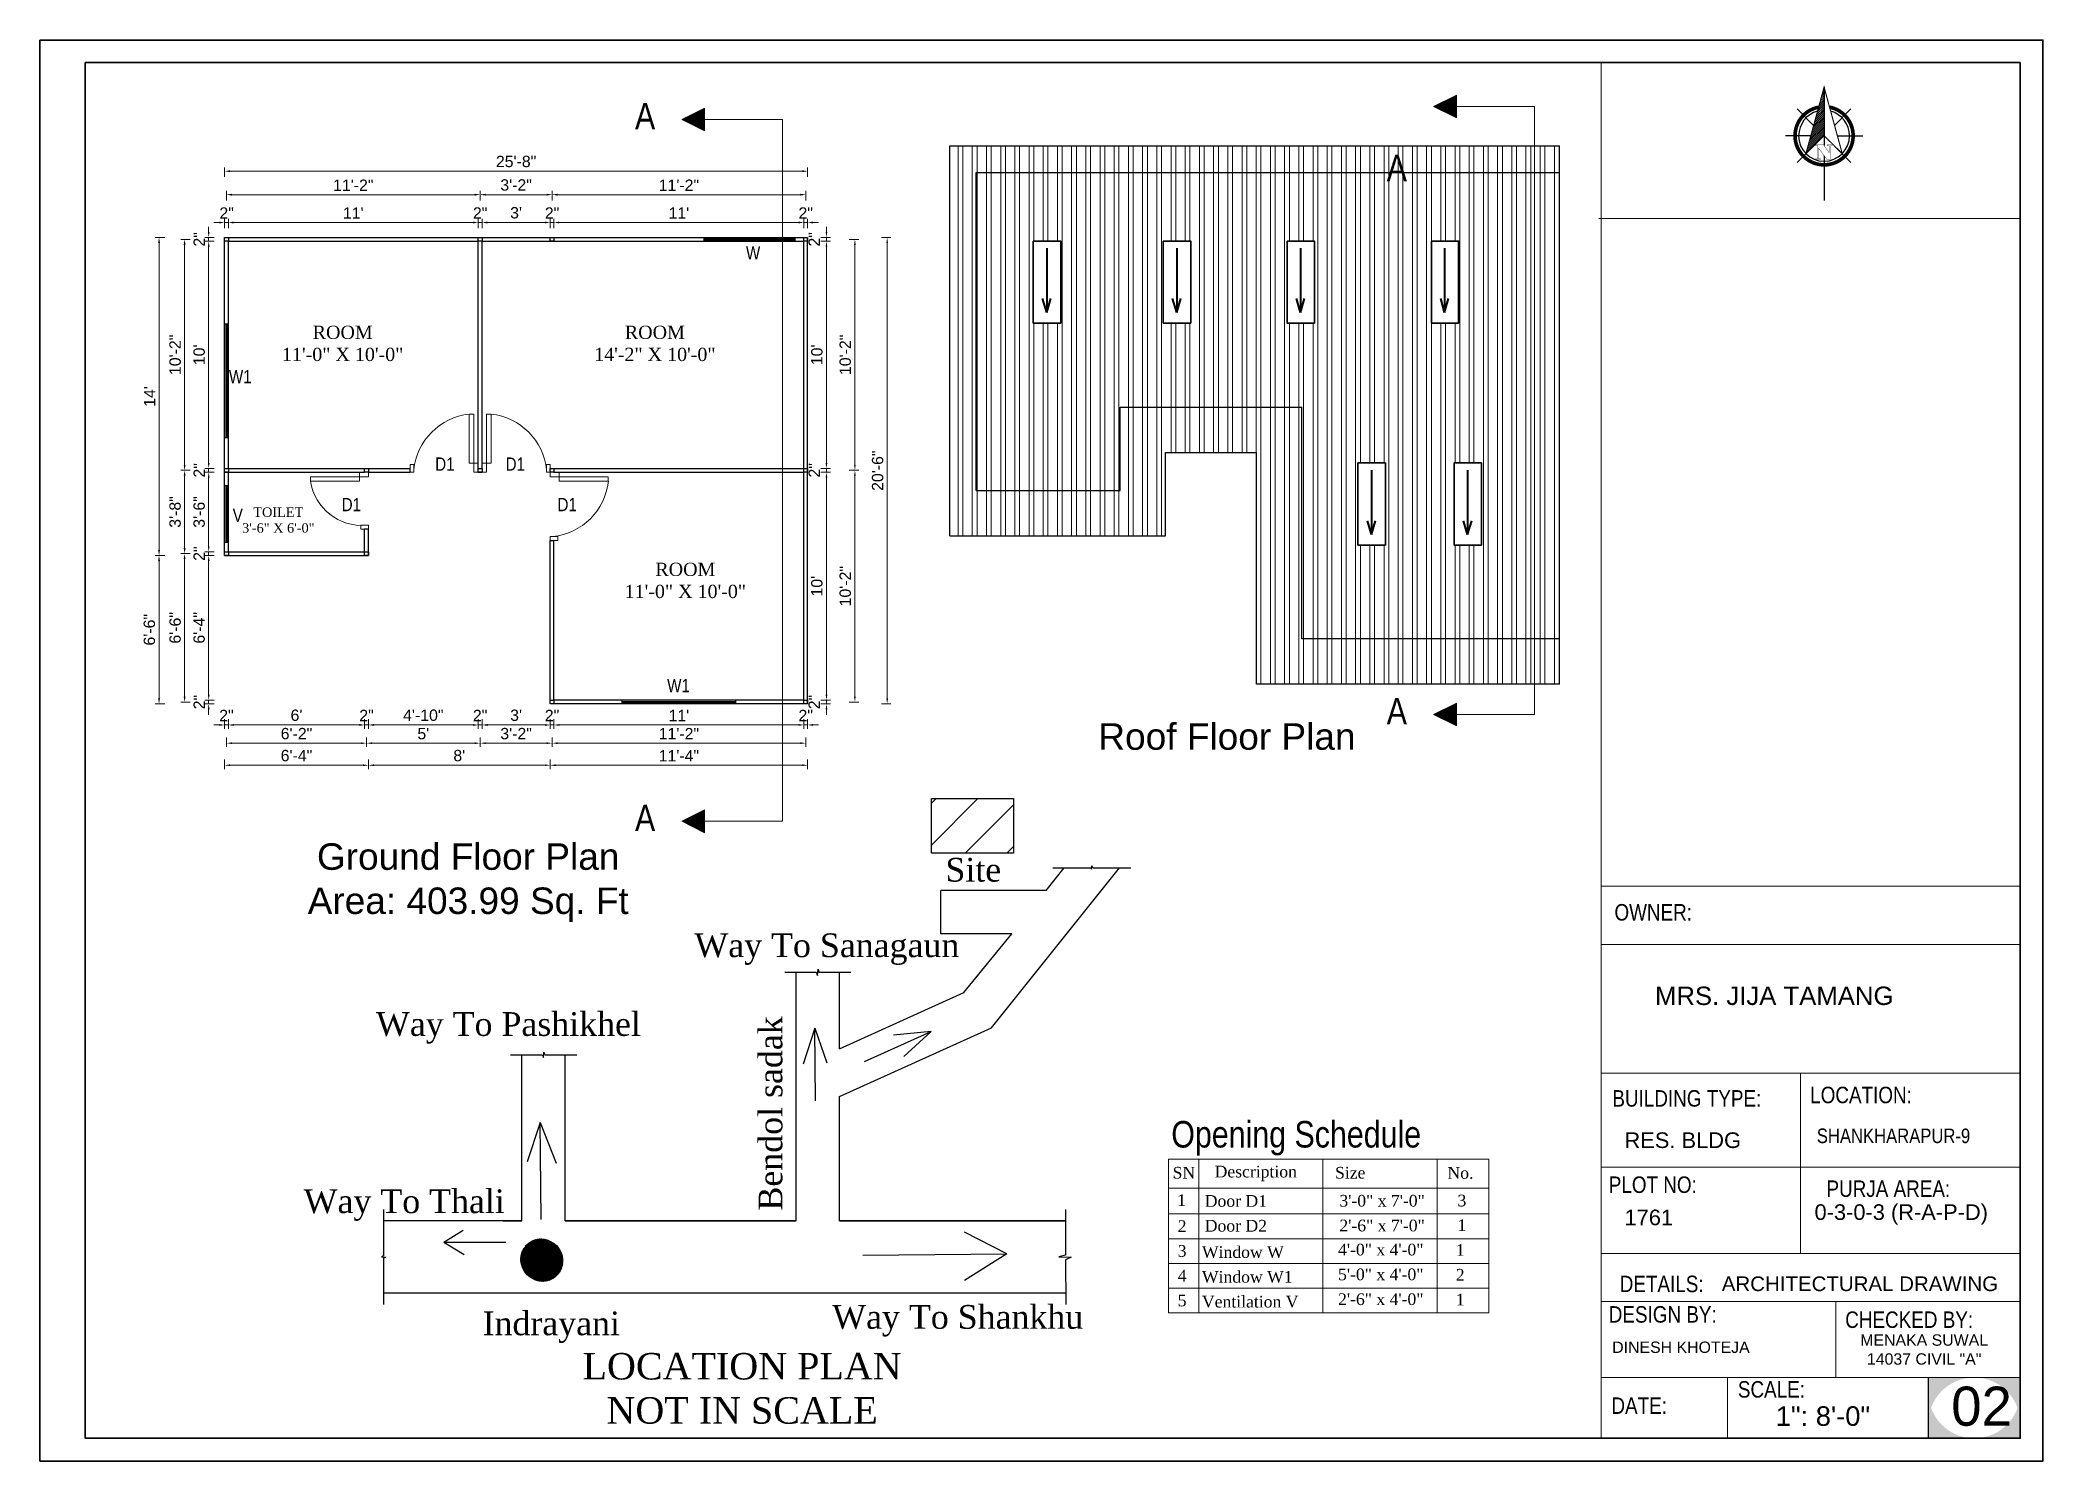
# Model space of a CAD drawing. Header units: inches. Extents: x 376358 to 406049, y -63575 to -53607.
# Drawn here: x 377893 to 378951, y -56516 to -55765 of the extents above; entities that cross this region are included whole.
import ezdxf

# ---------------------------------------------------------------- set-up
doc = ezdxf.new("R2010")
doc.units = ezdxf.units.IN
doc.header["$LTSCALE"] = 2
doc.header["$MEASUREMENT"] = 0
doc.header["$PDMODE"] = 34
doc.linetypes.add('DASHED2', pattern=[0.375, 0.25, -0.125])
doc.layers.get('0').update_dxf_attribs({"linetype": 'CONTINUOUS'})
doc.layers.get('DEFPOINTS').update_dxf_attribs({"color": 141, "linetype": 'CONTINUOUS'})
for name, color, linetype, lineweight in [('A_Title Text', 105, 'CONTINUOUS', 60), ('DIM_LINE', 173, 'CONTINUOUS', 20), ('dimension', 160, 'CONTINUOUS', 15), ('DIMENTION', 140, 'CONTINUOUS', 0), ('door', 20, 'CONTINUOUS', 35), ('DW-SEC', 24, 'CONTINUOUS', 25), ('OUTLINE', 1, 'CONTINUOUS', 25), ('Rebars', 1, 'CONTINUOUS', 13), ('river', 7, 'DASHED2', 25), ('Siteplan', 7, 'CONTINUOUS', 30), ('steps', 253, 'CONTINUOUS', 20), ('TEXT', 181, 'CONTINUOUS', 25), ('WALL - A', 1, 'CONTINUOUS', 40)]:
    doc.layers.add(name, color=color, linetype=linetype, lineweight=lineweight)
doc.layers.add('Normal Wall', color=7, linetype='CONTINUOUS', lineweight=35, true_color=0xffaf89)
doc.layers.add('Rear Wall', color=7, linetype='CONTINUOUS', lineweight=20, true_color=0xd4e480)
doc.layers.add('WAll', color=20, linetype='CONTINUOUS')
doc.styles.add('14 INCH', font='times.ttf', dxfattribs={"height": 14})
doc.styles.add('Lettring Text', font='arial.ttf')
doc.styles.get("Standard").update_dxf_attribs({"font": 'ARIALN.TTF'})
doc.styles.add('SwissBT', font='swiss.ttf', dxfattribs={"height": 12})
doc.styles.add('TIMES', font='times.ttf')
doc.dimstyles.new('Copy of Standard', dxfattribs={"dimtxt": 6, "dimasz": 2.875, "dimexe": 2, "dimexo": 4, "dimgap": 2, "dimtad": 1, "dimdec": 0, "dimrnd": 1, "dimzin": 0, "dimdsep": 46, "dimlunit": 4, "dimtxsty": 'Lettring Text', "dimcen": 0.1, "dimclrd": 7, "dimclre": 7, "dimclrt": 7, "dimazin": 0, "dimtfac": 0.645, "dimtdec": 0, "dimtmove": 1, "dimatfit": 0, "dimfxl": 3, "dimfxlon": 1, "dimtfillclr": 256, "dimtolj": 1, "dimtzin": 0, "dimlwd": -1, "dimlwe": -1, "dimarcsym": 2})
pattern_1 = [(90, (2020.27, -4347.668), (-7.5, 0), []), (90, (2022.77, -4345.168), (-7.5, 0), [])]

msp = doc.modelspace()

# ---------------------------------------------------------------- texts
at = {"color": 0}
for s, p in [('OWNER:', (378724.5, -56230.2)), ('LOCATION:', (378827.9, -56326.7))]:
    msp.add_text(s, height=8.7, dxfattribs=at).set_placement(p)
at = {"color": 7, "linetype": 'ByBlock', "lineweight": 5}
msp.add_text('Opening Schedule', height=14, dxfattribs=at).set_placement((378490.4, -56350.1))
at = {"color": 7, "linetype": 'ByBlock', "lineweight": 5, "char_height": 14}
for s, insert, width, attachment_point in [('A', (378217.8, -55812.3), 26.58, 9), ('A', (378614.9, -55839.7), 26.58, 9), ('A', (378614.9, -56126.6), 26.58, 9), ('{\\fArial CE|b0|i0|c0|p34;Roof\\fArial CE|b0|i0|c238|p34; Floor Plan}', (378519.8, -56133.1), 235.547, 5), ('A', (378217.8, -56183), 26.58, 9), ('{\\fArial CE|b0|i0|c238|p34;Ground Floor Plan\\PArea: \\fArial CE|b0|i0|c0|p34;403.99\\fArial CE|b0|i0|c238|p34; Sq. Ft}', (378119, -56210.2), 235.547, 5), ('{\\fTimes New Roman|b0|i0|c0|p18;LOCATION PLAN\\PNOT IN SCALE}', (378263.7, -56477.4), 235.547, 5)]:
    msp.add_mtext(s, dxfattribs=dict(at, insert=insert, width=width, attachment_point=attachment_point))
at = {"layer": 'river', "color": 7, "linetype": 'Continuous', "ltscale": 10, "attachment_point": 1, "style": '14 INCH'}
for s, insert, char_height, width in [('Site', (378371.1, -56197.1), 12.54, 211.888), ('Way To Sanagaun', (378238.5, -56237), 12.543, 198.41), ('Way To Pashikhel', (378070.3, -56278.6), 12.543, 211.888), ('Way To Thali', (378032.1, -56372.2), 12.543, 211.888), ('Way To Shankhu', (378311.3, -56433.3), 12.543, 211.888), ('Indrayani', (378126.6, -56436.7), 12.54, 211.888)]:
    msp.add_mtext(s, dxfattribs=dict(at, insert=insert, char_height=char_height, width=width))
at = {"layer": 'river', "color": 7, "linetype": 'Continuous', "ltscale": 10, "insert": (378272.4, -56383.4), "char_height": 12.543, "width": 211.888, "attachment_point": 1, "rotation": 90, "style": '14 INCH'}
msp.add_mtext('Bendol sadak', dxfattribs=at)
at = {"layer": 'steps', "color": 7, "lineweight": 5, "ltscale": 0.3, "style": 'TIMES'}
for s, height, p in [('Description', 6.169, (378513.3, -56365.9)), ('SN', 6.17, (378491.1, -56366.5)), ('Size', 6.17, (378576.9, -56366.5)), ('No.', 6.17, (378636.3, -56366.6)), ('1', 6.17, (378493.5, -56381)), ('Door D1', 6.17, (378508.1, -56381.4)), ('3\'-0" x 7\'-0"', 6.169, (378579.2, -56381.3)), ('3', 6.17, (378641.6, -56381.2)), ('2', 6.17, (378493.8, -56394.7)), ('Door D2', 6.17, (378508.1, -56394.5)), ('2\'-6" x 7\'-0"', 6.169, (378579.2, -56394.4)), ('1', 6.17, (378641.6, -56394.2)), ('3', 6.17, (378493.8, -56407.8)), ('Window W', 6.17, (378506.6, -56408.4)), ('4\'-0" x 4\'-0"', 6.169, (378578.5, -56407.1)), ('1', 6.17, (378640.7, -56407.3)), ('4', 6.17, (378493.8, -56420.9)), ('Window W1', 6.17, (378506.6, -56421.5)), ('5\'-0" x 4\'-0"', 6.169, (378578.5, -56420.2)), ('2', 6.17, (378640.7, -56420.4)), ('5', 6.17, (378493.8, -56434)), ('Ventilation V', 6.169, (378506.6, -56434.6)), ('2\'-6" x 4\'-0"', 6.169, (378578.5, -56433.3)), ('1', 6.17, (378640.7, -56433.5))]:
    msp.add_text(s, height=height, dxfattribs=at).set_placement(p)
at = {"layer": 'steps', "color": 7, "ltscale": 0.3, "char_height": 7, "attachment_point": 8}
for s, insert in [('W', (378269.5, -55881)), ('W1', (377998.6, -55946.4)), ('{\\W1;D1}', (378106.7, -55992.6)), ('{\\W1;D1}', (378143.9, -55992.6)), ('{\\W1;D1}', (378057.3, -56014)), ('{\\W1;D1}', (378171.3, -56014)), ('V', (377997.3, -56019.7)), ('W1', (378230.1, -56109.6))]:
    msp.add_mtext_dynamic_manual_height_columns(s, width=18.621, gutter_width=40, heights=[0], dxfattribs=dict(at, insert=insert))
at = {"layer": 'steps', "color": 7, "ltscale": 0.3, "attachment_point": 2}
for s, insert, char_height, width in [('{\\fTimes New Roman|b0|i0|c0|p18;ROOM \\P11\'-0" X 10\'-0"}', (378052.7, -55916), 7, 72.26), ('{\\fTimes New Roman|b0|i0|c0|p18;ROOM \\P14\'-2" X 10\'-0"}', (378217.6, -55916), 7, 76.041), ('{\\fTimes New Roman|b0|i0|c0|p18;TOILET\\P3\'-6" X 6\'-0"}', (378018.7, -56012), 5, 55.268), ('{\\fTimes New Roman|b0|i0|c0|p18;ROOM \\P11\'-0" X 10\'-0"}', (378233.7, -56041.2), 7, 67.505)]:
    msp.add_mtext(s, dxfattribs=dict(at, insert=insert, char_height=char_height, width=width))
at = {"layer": 'TEXT', "color": 0}
for s, height, p in [('OWNER:', 8.7, (378724.5, -56230.2)), ('LOCATION:', 8.7, (378827.9, -56326.7)), ('CHECKED BY:', 8.704, (378846.4, -56445.4)), ('CHECKED BY:', 8.704, (378846.4, -56445.4)), ('SCALE:', 8.7, (378789.7, -56482.2)), ('SCALE:', 8.7, (378789.7, -56482.2))]:
    msp.add_text(s, height=height, dxfattribs=at).set_placement(p)
at = {"layer": 'TEXT', "color": 0, "linetype": 'ByBlock', "style": 'SwissBT'}
for s, insert, char_height, width, attachment_point in [('MRS. JIJA TAMANG', (378808.9, -56265.1), 9.72, 217.511, 2), ('ARCHITECTURAL DRAWING', (378781.2, -56418.2), 7.74, 268.532, 1), ('DINESH KHOTEJA', (378723.3, -56452.6), 6, 201.528, 1), ('MENAKA SUWAL\\P14037 CIVIL "A"', (378888.1, -56448.8), 6, 88.549, 2)]:
    msp.add_mtext(s, dxfattribs=dict(at, insert=insert, char_height=char_height, width=width, attachment_point=attachment_point))
at = {"layer": 'TEXT', "color": 0, "attachment_point": 1}
for s, insert, char_height, width in [('BUILDING TYPE:', (378723.4, -56319.8), 8.704, 148.555), ('BUILDING TYPE:', (378723.4, -56319.8), 8.704, 148.555), ('PLOT NO: ', (378721.5, -56365.4), 8.7, 138.027), ('PLOT NO: ', (378721.5, -56365.4), 8.7, 138.027), ('PURJA AREA:', (378836.5, -56367.5), 8.704, 197.582), ('PURJA AREA:', (378836.5, -56367.5), 8.704, 197.582), ('DETAILS: ', (378727.3, -56417.8), 8.7, 138.027), ('DESIGN BY:', (378721.5, -56433.9), 8.7, 138.027), ('DESIGN BY:', (378721.5, -56433.9), 8.7, 138.027), ('DATE:', (378722.9, -56482.1), 8.7, 34.818)]:
    msp.add_mtext(s, dxfattribs=dict(at, insert=insert, char_height=char_height, width=width))
at = {"layer": 'TEXT', "color": 0, "style": 'SwissBT'}
for s, insert, char_height, width, attachment_point in [('RES. BLDG', (378729.8, -56342.1), 8.26, 163.214, 1), ('RES. BLDG', (378729.8, -56342.1), 8.26, 163.214, 1), ('0-3-0-3 (R-A-P-D)', (378876, -56380.1), 8.256, 163.214, 2), ('1761', (378729.8, -56382.9), 8.26, 163.214, 1), ('02', (378902.4, -56476.4), 20.64, 20.158, 1)]:
    msp.add_mtext(s, dxfattribs=dict(at, insert=insert, char_height=char_height, width=width, attachment_point=attachment_point))
at = {"layer": 'TEXT', "color": 0, "linetype": 'ByBlock', "insert": (378831.4, -56340.1), "char_height": 7.671, "attachment_point": 1}
msp.add_mtext_dynamic_manual_height_columns('SHANKHARAPUR-9', width=381.035, gutter_width=1.53, heights=[0], dxfattribs=at)
at = {"layer": 'TEXT', "color": 0, "ltscale": 0.5, "insert": (378809.7, -56486.8), "char_height": 10.32, "width": 127.534, "attachment_point": 1, "style": 'SwissBT'}
msp.add_mtext('1": 8\'-0"', dxfattribs=at)
msp.add_mtext('1": 8\'-0"', dxfattribs=at)

# ---------------------------------------------------------------- blocks, each defined once
blk = doc.blocks.new('*X29')
at = {"color": 0}
for p, q in [((145.96, -414.6), (147.62, -412.94)), ((146.16, -413.87), (147.62, -412.41)), ((146.36, -413.14), (147.62, -411.88)), ((146.55, -412.41), (147.62, -411.35)), ((146.75, -411.68), (147.62, -410.82)), ((146.95, -410.95), (147.62, -410.29)), ((147.15, -410.22), (147.62, -409.76)), ((147.35, -409.49), (147.62, -409.23)), ((147.55, -408.76), (147.62, -408.7)), ((143.76, -422.63), (147.62, -418.77)), ((143.96, -421.9), (147.62, -418.24)), ((144.16, -421.17), (147.62, -417.71)), ((144.36, -420.44), (147.62, -417.18)), ((144.56, -419.71), (147.62, -416.65)), ((144.76, -418.98), (147.62, -416.12)), ((144.96, -418.25), (147.62, -415.59)), ((145.16, -417.52), (147.62, -415.06)), ((145.36, -416.79), (147.62, -414.53)), ((145.56, -416.06), (147.62, -414)), ((145.76, -415.33), (147.62, -413.47)), ((142.76, -426.28), (147.62, -421.42)), ((142.96, -425.55), (147.62, -420.89)), ((143.16, -424.82), (147.62, -420.36)), ((143.36, -424.09), (147.62, -419.83)), ((143.56, -423.36), (147.62, -419.3))]:
    blk.add_line(p, q, dxfattribs=at)
blk = doc.blocks.new('NORTH_15')
for p, q in [((-2.87, 2.87), (-7.37, 7.37)), ((0, 3.66), (0, 10.62)), ((2.87, 2.87), (7.37, 7.37)), ((-13.37, 0), (2.72, 0)), ((5.49, 0), (17.83, 0)), ((-2.87, -2.87), (-7.37, -7.37)), ((0, -3.66), (0, -10.62)), ((2.87, -2.87), (7.37, -7.37))]:
    blk.add_line(p, q)
at = {"const_width": 1}
for points in [[(0, -8, 1), (0, 8, 0.359415), (-7.86, 1.52, 1)], [(-7.86, -1.52, 0.359415), (0, -8, 1)]]:
    blk.add_lwpolyline(points, format="xyb", dxfattribs=at)
for points, const_width in [([(4.96, -5.01), (-13.37, 0), (4.9, 5), (0, 0), (4.96, -5.01)], 0.3), ([(5.93, -1.55), (6, -1.55), (6.07, -1.54), (6.13, -1.53), (6.17, -1.52), (6.22, -1.51), (6.26, -1.49), (6.28, -1.47), (6.3, -1.45), (6.32, -1.42), (6.33, -1.39), (6.35, -1.34), (6.36, -1.29), (6.37, -1.23), (6.38, -1.16), (6.38, -1.08), (6.38, -1), (6.54, -1), (6.54, -2.34), (6.38, -2.34), (6.38, -2.3), (6.38, -2.23), (6.38, -2.16), (6.37, -2.09), (6.36, -2.04), (6.35, -1.99), (6.33, -1.95), (6.32, -1.91), (6.3, -1.88), (6.28, -1.86), (6.26, -1.83), (6.22, -1.81), (6.18, -1.8), (6.13, -1.78), (6.07, -1.77), (6.01, -1.76), (5.95, -1.76), (2.66, -1.76), (2.66, -2.34), (2.5, -2.34), (2.5, -0.16), (4.71, 1.44), (3.14, 1.44), (3.07, 1.44), (3, 1.43), (2.94, 1.42), (2.89, 1.41), (2.85, 1.4), (2.81, 1.38), (2.78, 1.36), (2.76, 1.34), (2.74, 1.31), (2.72, 1.27), (2.7, 1.22), (2.69, 1.17), (2.68, 1.11), (2.67, 1.04), (2.66, 0.97), (2.66, 0.89), (2.66, 0.87), (2.5, 0.87), (2.5, 2.21), (2.66, 2.21), (2.66, 2.17), (2.66, 2.09), (2.67, 2.03), (2.68, 1.97), (2.69, 1.91), (2.7, 1.86), (2.71, 1.82), (2.73, 1.78), (2.75, 1.76), (2.77, 1.74), (2.8, 1.72), (2.85, 1.7), (2.89, 1.68), (2.94, 1.67), (3, 1.66), (3.07, 1.66), (3.14, 1.66), (6.54, 1.66), (6.54, 0.75), (3.33, -1.55), (5.93, -1.55), (5.93, -1.55)], 0.1)]:
    blk.add_lwpolyline(points, dxfattribs=dict(const_width=const_width))
for start, end in [(90, 164.973), (270, 90), (195.027, 270)]:
    blk.add_arc((0, 0), 7, start, end)
at = {"rotation": 90}
blk.add_blockref('*X29', (-421.89, -147.62), dxfattribs=at)
blk = doc.blocks.new('A$C0BDB7EE9')
at = {"layer": 'Siteplan', "xscale": 2.999999999999779, "yscale": 2.999999999999779, "zscale": 2.999999999999779, "rotation": 247.8612575918487}
blk.add_blockref('NORTH_15', (20.2, 49.5), dxfattribs=at)
blk = doc.blocks.new('A$C327B4BBD')
at = {"layer": 'DIMENTION', "ltscale": 0.3, "xscale": 1.171875000000082, "yscale": 1.171875000000082, "zscale": 1.171875000000082, "rotation": 112.1387424081494}
blk.add_blockref('A$C0BDB7EE9', (16.1, 0), dxfattribs=at)
blk = doc.blocks.new('*D564')
at = {"layer": 'DEFPOINTS', "color": 0, "ltscale": 0.5, "transparency": 16777216}
for p in [(377992.3, -55861.5), (377990.3, -55869.4), (377992.3, -55869.4)]:
    blk.add_point(p, dxfattribs=at)
at = {"layer": 'steps', "color": 7, "ltscale": 0.5, "transparency": 16777216}
for p, q in [((377987.5, -55861.5), (377984.6, -55861.5)), ((377990.3, -55864.5), (377990.3, -55859.5)), ((377990.3, -55861.5), (377992.3, -55861.5)), ((377992.3, -55864.5), (377992.3, -55859.5)), ((377995.2, -55861.5), (377998.1, -55861.5))]:
    blk.add_line(p, q, dxfattribs=at)
for points in [[(377987.5, -55861), (377987.5, -55862), (377990.3, -55861.5)], [(377995.2, -55861), (377995.2, -55862), (377992.3, -55861.5)]]:
    blk.add_solid(points, dxfattribs=at)
at = {"layer": 'steps', "color": 7, "ltscale": 0.5, "transparency": 16777216, "insert": (377991.4, -55856.5), "char_height": 6, "attachment_point": 5, "style": 'Lettring Text'}
blk.add_mtext('\\A1;2"', dxfattribs=at)
blk = doc.blocks.new('*D569')
at = {"layer": 'DEFPOINTS', "color": 0, "ltscale": 0.5, "transparency": 16777216}
for p in [(378124.3, -55861.5), (377992.3, -55869.4), (378124.3, -55869.4)]:
    blk.add_point(p, dxfattribs=at)
at = {"layer": 'steps', "color": 7, "ltscale": 0.5, "transparency": 16777216}
for p, q in [((377992.3, -55864.5), (377992.3, -55859.5)), ((377995.2, -55861.5), (378121.5, -55861.5)), ((378124.3, -55864.5), (378124.3, -55859.5))]:
    blk.add_line(p, q, dxfattribs=at)
for points in [[(377995.2, -55861), (377995.2, -55862), (377992.3, -55861.5)], [(378121.5, -55861), (378121.5, -55862), (378124.3, -55861.5)]]:
    blk.add_solid(points, dxfattribs=at)
at = {"layer": 'steps', "color": 7, "ltscale": 0.5, "transparency": 16777216, "insert": (378058.3, -55856.5), "char_height": 6, "attachment_point": 5, "style": 'Lettring Text'}
blk.add_mtext("\\A1;11'", dxfattribs=at)
blk = doc.blocks.new('*D570')
at = {"layer": 'DEFPOINTS', "color": 0, "ltscale": 0.5, "transparency": 16777216}
for p in [(378126.3, -55861.5), (378124.3, -55869.4), (378126.3, -55869.4)]:
    blk.add_point(p, dxfattribs=at)
at = {"layer": 'steps', "color": 7, "ltscale": 0.5, "transparency": 16777216}
for p, q in [((378121.5, -55861.5), (378118.6, -55861.5)), ((378124.3, -55864.5), (378124.3, -55859.5)), ((378124.3, -55861.5), (378126.3, -55861.5)), ((378126.3, -55864.5), (378126.3, -55859.5)), ((378129.2, -55861.5), (378132.1, -55861.5))]:
    blk.add_line(p, q, dxfattribs=at)
for points in [[(378121.5, -55861), (378121.5, -55862), (378124.3, -55861.5)], [(378129.2, -55861), (378129.2, -55862), (378126.3, -55861.5)]]:
    blk.add_solid(points, dxfattribs=at)
at = {"layer": 'steps', "color": 7, "ltscale": 0.5, "transparency": 16777216, "insert": (378125.3, -55856.5), "char_height": 6, "attachment_point": 5, "style": 'Lettring Text'}
blk.add_mtext('\\A1;2"', dxfattribs=at)
blk = doc.blocks.new('*D571')
at = {"layer": 'DEFPOINTS', "color": 0, "ltscale": 0.5, "transparency": 16777216}
for p in [(378162.3, -55861.5), (378126.3, -55869.4), (378162.3, -55869.4)]:
    blk.add_point(p, dxfattribs=at)
at = {"layer": 'steps', "color": 7, "ltscale": 0.5, "transparency": 16777216}
for p, q in [((378126.3, -55864.5), (378126.3, -55859.5)), ((378129.2, -55861.5), (378159.5, -55861.5)), ((378162.3, -55864.5), (378162.3, -55859.5))]:
    blk.add_line(p, q, dxfattribs=at)
for points in [[(378129.2, -55861), (378129.2, -55862), (378126.3, -55861.5)], [(378159.5, -55861), (378159.5, -55862), (378162.3, -55861.5)]]:
    blk.add_solid(points, dxfattribs=at)
at = {"layer": 'steps', "color": 7, "ltscale": 0.5, "transparency": 16777216, "insert": (378144.3, -55856.4), "char_height": 6, "attachment_point": 5, "style": 'Lettring Text'}
blk.add_mtext("\\A1;3'", dxfattribs=at)
blk = doc.blocks.new('*D572')
at = {"layer": 'DEFPOINTS', "color": 0, "ltscale": 0.5, "transparency": 16777216}
for p in [(378164.3, -55861.5), (378162.3, -55869.4), (378164.3, -55869.4)]:
    blk.add_point(p, dxfattribs=at)
at = {"layer": 'steps', "color": 7, "ltscale": 0.5, "transparency": 16777216}
for p, q in [((378159.5, -55861.5), (378156.6, -55861.5)), ((378162.3, -55864.5), (378162.3, -55859.5)), ((378162.3, -55861.5), (378164.3, -55861.5)), ((378164.3, -55864.5), (378164.3, -55859.5)), ((378167.2, -55861.5), (378170.1, -55861.5))]:
    blk.add_line(p, q, dxfattribs=at)
for points in [[(378159.5, -55861), (378159.5, -55862), (378162.3, -55861.5)], [(378167.2, -55861), (378167.2, -55862), (378164.3, -55861.5)]]:
    blk.add_solid(points, dxfattribs=at)
at = {"layer": 'steps', "color": 7, "ltscale": 0.5, "transparency": 16777216, "insert": (378163.3, -55856.5), "char_height": 6, "attachment_point": 5, "style": 'Lettring Text'}
blk.add_mtext('\\A1;2"', dxfattribs=at)
blk = doc.blocks.new('*D573')
at = {"layer": 'DEFPOINTS', "color": 0, "ltscale": 0.5, "transparency": 16777216}
for p in [(378296.3, -55861.5), (378164.3, -55869.4), (378296.3, -55869.4)]:
    blk.add_point(p, dxfattribs=at)
at = {"layer": 'steps', "color": 7, "ltscale": 0.5, "transparency": 16777216}
for p, q in [((378164.3, -55864.5), (378164.3, -55859.5)), ((378167.2, -55861.5), (378293.5, -55861.5)), ((378296.3, -55864.5), (378296.3, -55859.5))]:
    blk.add_line(p, q, dxfattribs=at)
for points in [[(378167.2, -55861), (378167.2, -55862), (378164.3, -55861.5)], [(378293.5, -55861), (378293.5, -55862), (378296.3, -55861.5)]]:
    blk.add_solid(points, dxfattribs=at)
at = {"layer": 'steps', "color": 7, "ltscale": 0.5, "transparency": 16777216, "insert": (378230.3, -55856.5), "char_height": 6, "attachment_point": 5, "style": 'Lettring Text'}
blk.add_mtext("\\A1;11'", dxfattribs=at)
blk = doc.blocks.new('*D574')
at = {"layer": 'DEFPOINTS', "color": 0, "ltscale": 0.5, "transparency": 16777216}
for p in [(378298.3, -55861.5), (378296.3, -55869.4), (378298.3, -55869.4)]:
    blk.add_point(p, dxfattribs=at)
at = {"layer": 'steps', "color": 7, "ltscale": 0.5, "transparency": 16777216}
for p, q in [((378293.5, -55861.5), (378290.6, -55861.5)), ((378296.3, -55864.5), (378296.3, -55859.5)), ((378296.3, -55861.5), (378298.3, -55861.5)), ((378298.3, -55864.5), (378298.3, -55859.5)), ((378301.2, -55861.5), (378304.1, -55861.5))]:
    blk.add_line(p, q, dxfattribs=at)
for points in [[(378293.5, -55861), (378293.5, -55862), (378296.3, -55861.5)], [(378301.2, -55861), (378301.2, -55862), (378298.3, -55861.5)]]:
    blk.add_solid(points, dxfattribs=at)
at = {"layer": 'steps', "color": 7, "ltscale": 0.5, "transparency": 16777216, "insert": (378297.3, -55856.5), "char_height": 6, "attachment_point": 5, "style": 'Lettring Text'}
blk.add_mtext('\\A1;2"', dxfattribs=at)
blk = doc.blocks.new('*D565')
at = {"layer": 'DEFPOINTS', "color": 0, "ltscale": 0.5, "transparency": 16777216}
for p in [(378125.3, -55846.8), (377991.3, -55870.4), (378125.3, -55870.4)]:
    blk.add_point(p, dxfattribs=at)
at = {"layer": 'steps', "color": 7, "ltscale": 0.5, "transparency": 16777216}
for p, q in [((377991.3, -55849.8), (377991.3, -55844.8)), ((377994.2, -55846.8), (378122.5, -55846.8)), ((378125.3, -55849.8), (378125.3, -55844.8))]:
    blk.add_line(p, q, dxfattribs=at)
for points in [[(377994.2, -55846.3), (377994.2, -55847.3), (377991.3, -55846.8)], [(378122.5, -55846.3), (378122.5, -55847.3), (378125.3, -55846.8)]]:
    blk.add_solid(points, dxfattribs=at)
at = {"layer": 'steps', "color": 7, "ltscale": 0.5, "transparency": 16777216, "insert": (378058.3, -55841.8), "char_height": 6, "attachment_point": 5, "style": 'Lettring Text'}
blk.add_mtext('\\A1;11\'-2"', dxfattribs=at)
blk = doc.blocks.new('*D566')
at = {"layer": 'DEFPOINTS', "color": 0, "ltscale": 0.5, "transparency": 16777216}
for p in [(378163.3, -55846.8), (378125.3, -55870.4), (378163.3, -55870.4)]:
    blk.add_point(p, dxfattribs=at)
at = {"layer": 'steps', "color": 7, "ltscale": 0.5, "transparency": 16777216}
for p, q in [((378125.3, -55849.8), (378125.3, -55844.8)), ((378128.2, -55846.8), (378160.5, -55846.8)), ((378163.3, -55849.8), (378163.3, -55844.8))]:
    blk.add_line(p, q, dxfattribs=at)
for points in [[(378128.2, -55846.3), (378128.2, -55847.3), (378125.3, -55846.8)], [(378160.5, -55846.3), (378160.5, -55847.3), (378163.3, -55846.8)]]:
    blk.add_solid(points, dxfattribs=at)
at = {"layer": 'steps', "color": 7, "ltscale": 0.5, "transparency": 16777216, "insert": (378144.3, -55841.7), "char_height": 6, "attachment_point": 5, "style": 'Lettring Text'}
blk.add_mtext('\\A1;3\'-2"', dxfattribs=at)
blk = doc.blocks.new('*D567')
at = {"layer": 'DEFPOINTS', "color": 0, "ltscale": 0.5, "transparency": 16777216}
for p in [(378297.3, -55846.8), (378163.3, -55870.4), (378297.3, -55870.4)]:
    blk.add_point(p, dxfattribs=at)
at = {"layer": 'steps', "color": 7, "ltscale": 0.5, "transparency": 16777216}
for p, q in [((378163.3, -55849.8), (378163.3, -55844.8)), ((378166.2, -55846.8), (378294.5, -55846.8)), ((378297.3, -55849.8), (378297.3, -55844.8))]:
    blk.add_line(p, q, dxfattribs=at)
for points in [[(378166.2, -55846.3), (378166.2, -55847.3), (378163.3, -55846.8)], [(378294.5, -55846.3), (378294.5, -55847.3), (378297.3, -55846.8)]]:
    blk.add_solid(points, dxfattribs=at)
at = {"layer": 'steps', "color": 7, "ltscale": 0.5, "transparency": 16777216, "insert": (378230.3, -55841.8), "char_height": 6, "attachment_point": 5, "style": 'Lettring Text'}
blk.add_mtext('\\A1;11\'-2"', dxfattribs=at)
blk = doc.blocks.new('*D568')
at = {"layer": 'DEFPOINTS', "color": 0, "ltscale": 0.5, "transparency": 16777216}
for p in [(378298.3, -55834.4), (377990.3, -55869.4), (378298.3, -55869.4)]:
    blk.add_point(p, dxfattribs=at)
at = {"layer": 'steps', "color": 7, "ltscale": 0.5, "transparency": 16777216}
for p, q in [((377990.3, -55837.4), (377990.3, -55832.4)), ((377993.2, -55834.4), (378295.5, -55834.4)), ((378298.3, -55837.4), (378298.3, -55832.4))]:
    blk.add_line(p, q, dxfattribs=at)
for points in [[(377993.2, -55833.9), (377993.2, -55834.9), (377990.3, -55834.4)], [(378295.5, -55833.9), (378295.5, -55834.9), (378298.3, -55834.4)]]:
    blk.add_solid(points, dxfattribs=at)
at = {"layer": 'steps', "color": 7, "ltscale": 0.5, "transparency": 16777216, "insert": (378144.3, -55829.3), "char_height": 6, "attachment_point": 5, "style": 'Lettring Text'}
blk.add_mtext('\\A1;25\'-8"', dxfattribs=at)
blk = doc.blocks.new('*D584')
at = {"layer": 'DEFPOINTS', "color": 0, "ltscale": 0.5, "transparency": 16777216}
for p in [(378296.3, -56115.8), (378298.3, -56115.8), (378296.3, -56126.9)]:
    blk.add_point(p, dxfattribs=at)
at = {"layer": 'steps', "color": 7, "ltscale": 0.5, "transparency": 16777216}
for p, q in [((378293.5, -56126.9), (378290.6, -56126.9)), ((378296.3, -56123.9), (378296.3, -56128.9)), ((378298.3, -56126.9), (378296.3, -56126.9)), ((378298.3, -56123.9), (378298.3, -56128.9)), ((378301.2, -56126.9), (378304.1, -56126.9))]:
    blk.add_line(p, q, dxfattribs=at)
for points in [[(378293.5, -56126.4), (378293.5, -56127.4), (378296.3, -56126.9)], [(378301.2, -56126.4), (378301.2, -56127.4), (378298.3, -56126.9)]]:
    blk.add_solid(points, dxfattribs=at)
at = {"layer": 'steps', "color": 7, "ltscale": 0.5, "transparency": 16777216, "insert": (378297.3, -56121.9), "char_height": 6, "attachment_point": 5, "style": 'Lettring Text'}
blk.add_mtext('\\A1;2"', dxfattribs=at)
blk = doc.blocks.new('*D585')
at = {"layer": 'DEFPOINTS', "color": 0, "ltscale": 0.5, "transparency": 16777216}
for p in [(378164.3, -56115.8), (378296.3, -56115.8), (378164.3, -56126.9)]:
    blk.add_point(p, dxfattribs=at)
at = {"layer": 'steps', "color": 7, "ltscale": 0.5, "transparency": 16777216}
for p, q in [((378164.3, -56123.9), (378164.3, -56128.9)), ((378293.5, -56126.9), (378167.2, -56126.9)), ((378296.3, -56123.9), (378296.3, -56128.9))]:
    blk.add_line(p, q, dxfattribs=at)
for points in [[(378167.2, -56126.4), (378167.2, -56127.4), (378164.3, -56126.9)], [(378293.5, -56126.4), (378293.5, -56127.4), (378296.3, -56126.9)]]:
    blk.add_solid(points, dxfattribs=at)
at = {"layer": 'steps', "color": 7, "ltscale": 0.5, "transparency": 16777216, "insert": (378230.3, -56121.9), "char_height": 6, "attachment_point": 5, "style": 'Lettring Text'}
blk.add_mtext("\\A1;11'", dxfattribs=at)
blk = doc.blocks.new('*D586')
at = {"layer": 'DEFPOINTS', "color": 0, "ltscale": 0.5, "transparency": 16777216}
for p in [(378162.3, -56115.8), (378164.3, -56115.8), (378162.3, -56126.9)]:
    blk.add_point(p, dxfattribs=at)
at = {"layer": 'steps', "color": 7, "ltscale": 0.5, "transparency": 16777216}
for p, q in [((378159.5, -56126.9), (378156.6, -56126.9)), ((378162.3, -56123.9), (378162.3, -56128.9)), ((378164.3, -56126.9), (378162.3, -56126.9)), ((378164.3, -56123.9), (378164.3, -56128.9)), ((378167.2, -56126.9), (378170.1, -56126.9))]:
    blk.add_line(p, q, dxfattribs=at)
for points in [[(378159.5, -56126.4), (378159.5, -56127.4), (378162.3, -56126.9)], [(378167.2, -56126.4), (378167.2, -56127.4), (378164.3, -56126.9)]]:
    blk.add_solid(points, dxfattribs=at)
at = {"layer": 'steps', "color": 7, "ltscale": 0.5, "transparency": 16777216, "insert": (378163.3, -56121.9), "char_height": 6, "attachment_point": 5, "style": 'Lettring Text'}
blk.add_mtext('\\A1;2"', dxfattribs=at)
blk = doc.blocks.new('*D587')
at = {"layer": 'DEFPOINTS', "color": 0, "ltscale": 0.5, "transparency": 16777216}
for p in [(378126.3, -55993.4), (378162.3, -56115.8), (378126.3, -56126.9)]:
    blk.add_point(p, dxfattribs=at)
at = {"layer": 'steps', "color": 7, "ltscale": 0.5, "transparency": 16777216}
for p, q in [((378126.3, -56123.9), (378126.3, -56128.9)), ((378159.5, -56126.9), (378129.2, -56126.9)), ((378162.3, -56123.9), (378162.3, -56128.9))]:
    blk.add_line(p, q, dxfattribs=at)
for points in [[(378129.2, -56126.4), (378129.2, -56127.4), (378126.3, -56126.9)], [(378159.5, -56126.4), (378159.5, -56127.4), (378162.3, -56126.9)]]:
    blk.add_solid(points, dxfattribs=at)
at = {"layer": 'steps', "color": 7, "ltscale": 0.5, "transparency": 16777216, "insert": (378144.3, -56121.8), "char_height": 6, "attachment_point": 5, "style": 'Lettring Text'}
blk.add_mtext("\\A1;3'", dxfattribs=at)
blk = doc.blocks.new('*D594')
at = {"layer": 'DEFPOINTS', "color": 0, "ltscale": 0.5, "transparency": 16777216}
for p in [(378124.3, -55993.4), (378126.3, -55993.4), (378124.3, -56126.9)]:
    blk.add_point(p, dxfattribs=at)
at = {"layer": 'steps', "color": 7, "ltscale": 0.5, "transparency": 16777216}
for p, q in [((378121.5, -56126.9), (378118.6, -56126.9)), ((378124.3, -56123.9), (378124.3, -56128.9)), ((378126.3, -56126.9), (378124.3, -56126.9)), ((378126.3, -56123.9), (378126.3, -56128.9)), ((378129.2, -56126.9), (378132.1, -56126.9))]:
    blk.add_line(p, q, dxfattribs=at)
for points in [[(378121.5, -56126.4), (378121.5, -56127.4), (378124.3, -56126.9)], [(378129.2, -56126.4), (378129.2, -56127.4), (378126.3, -56126.9)]]:
    blk.add_solid(points, dxfattribs=at)
at = {"layer": 'steps', "color": 7, "ltscale": 0.5, "transparency": 16777216, "insert": (378125.3, -56121.9), "char_height": 6, "attachment_point": 5, "style": 'Lettring Text'}
blk.add_mtext('\\A1;2"', dxfattribs=at)
blk = doc.blocks.new('*D595')
at = {"layer": 'DEFPOINTS', "color": 0, "ltscale": 0.5, "transparency": 16777216}
for p in [(378124.3, -55993.4), (378066.3, -56037.4), (378066.3, -56126.9)]:
    blk.add_point(p, dxfattribs=at)
at = {"layer": 'steps', "color": 7, "ltscale": 0.5, "transparency": 16777216}
for p, q in [((378066.3, -56123.9), (378066.3, -56128.9)), ((378121.5, -56126.9), (378069.2, -56126.9)), ((378124.3, -56123.9), (378124.3, -56128.9))]:
    blk.add_line(p, q, dxfattribs=at)
for points in [[(378069.2, -56126.4), (378069.2, -56127.4), (378066.3, -56126.9)], [(378121.5, -56126.4), (378121.5, -56127.4), (378124.3, -56126.9)]]:
    blk.add_solid(points, dxfattribs=at)
at = {"layer": 'steps', "color": 7, "ltscale": 0.5, "transparency": 16777216, "insert": (378095.3, -56121.8), "char_height": 6, "attachment_point": 5, "style": 'Lettring Text'}
blk.add_mtext('\\A1;4\'-10"', dxfattribs=at)
blk = doc.blocks.new('*D596')
at = {"layer": 'DEFPOINTS', "color": 0, "ltscale": 0.5, "transparency": 16777216}
for p in [(378064.3, -56037.4), (378066.3, -56037.4), (378064.3, -56126.9)]:
    blk.add_point(p, dxfattribs=at)
at = {"layer": 'steps', "color": 7, "ltscale": 0.5, "transparency": 16777216}
for p, q in [((378061.5, -56126.9), (378058.6, -56126.9)), ((378064.3, -56123.9), (378064.3, -56128.9)), ((378066.3, -56126.9), (378064.3, -56126.9)), ((378066.3, -56123.9), (378066.3, -56128.9)), ((378069.2, -56126.9), (378072.1, -56126.9))]:
    blk.add_line(p, q, dxfattribs=at)
for points in [[(378061.5, -56126.4), (378061.5, -56127.4), (378064.3, -56126.9)], [(378069.2, -56126.4), (378069.2, -56127.4), (378066.3, -56126.9)]]:
    blk.add_solid(points, dxfattribs=at)
at = {"layer": 'steps', "color": 7, "ltscale": 0.5, "transparency": 16777216, "insert": (378065.3, -56121.9), "char_height": 6, "attachment_point": 5, "style": 'Lettring Text'}
blk.add_mtext('\\A1;2"', dxfattribs=at)
blk = doc.blocks.new('*D597')
at = {"layer": 'DEFPOINTS', "color": 0, "ltscale": 0.5, "transparency": 16777216}
for p in [(377992.3, -56037.4), (378064.3, -56037.4), (377992.3, -56126.9)]:
    blk.add_point(p, dxfattribs=at)
at = {"layer": 'steps', "color": 7, "ltscale": 0.5, "transparency": 16777216}
for p, q in [((377992.3, -56123.9), (377992.3, -56128.9)), ((378061.5, -56126.9), (377995.2, -56126.9)), ((378064.3, -56123.9), (378064.3, -56128.9))]:
    blk.add_line(p, q, dxfattribs=at)
for points in [[(377995.2, -56126.4), (377995.2, -56127.4), (377992.3, -56126.9)], [(378061.5, -56126.4), (378061.5, -56127.4), (378064.3, -56126.9)]]:
    blk.add_solid(points, dxfattribs=at)
at = {"layer": 'steps', "color": 7, "ltscale": 0.5, "transparency": 16777216, "insert": (378028.3, -56121.8), "char_height": 6, "attachment_point": 5, "style": 'Lettring Text'}
blk.add_mtext("\\A1;6'", dxfattribs=at)
blk = doc.blocks.new('*D598')
at = {"layer": 'DEFPOINTS', "color": 0, "ltscale": 0.5, "transparency": 16777216}
for p in [(377990.3, -56037.4), (377992.3, -56037.4), (377990.3, -56126.9)]:
    blk.add_point(p, dxfattribs=at)
at = {"layer": 'steps', "color": 7, "ltscale": 0.5, "transparency": 16777216}
for p, q in [((377987.5, -56126.9), (377984.6, -56126.9)), ((377990.3, -56123.9), (377990.3, -56128.9)), ((377992.3, -56126.9), (377990.3, -56126.9)), ((377992.3, -56123.9), (377992.3, -56128.9)), ((377995.2, -56126.9), (377998.1, -56126.9))]:
    blk.add_line(p, q, dxfattribs=at)
for points in [[(377987.5, -56126.4), (377987.5, -56127.4), (377990.3, -56126.9)], [(377995.2, -56126.4), (377995.2, -56127.4), (377992.3, -56126.9)]]:
    blk.add_solid(points, dxfattribs=at)
at = {"layer": 'steps', "color": 7, "ltscale": 0.5, "transparency": 16777216, "insert": (377991.3, -56121.9), "char_height": 6, "attachment_point": 5, "style": 'Lettring Text'}
blk.add_mtext('\\A1;2"', dxfattribs=at)
blk = doc.blocks.new('*D577')
at = {"layer": 'DEFPOINTS', "color": 0, "ltscale": 0.5, "transparency": 16777216}
for p in [(377991.3, -56036.4), (378065.3, -56036.4), (378065.3, -56136.5)]:
    blk.add_point(p, dxfattribs=at)
at = {"layer": 'steps', "color": 7, "ltscale": 0.5, "transparency": 16777216}
for p, q in [((377991.3, -56133.5), (377991.3, -56138.5)), ((377994.2, -56136.5), (378062.5, -56136.5)), ((378065.3, -56133.5), (378065.3, -56138.5))]:
    blk.add_line(p, q, dxfattribs=at)
for points in [[(377994.2, -56136.1), (377994.2, -56137), (377991.3, -56136.5)], [(378062.5, -56136.1), (378062.5, -56137), (378065.3, -56136.5)]]:
    blk.add_solid(points, dxfattribs=at)
at = {"layer": 'steps', "color": 7, "ltscale": 0.5, "transparency": 16777216, "insert": (378028.3, -56131.5), "char_height": 6, "attachment_point": 5, "style": 'Lettring Text'}
blk.add_mtext('\\A1;6\'-2"', dxfattribs=at)
blk = doc.blocks.new('*D578')
at = {"layer": 'DEFPOINTS', "color": 0, "ltscale": 0.5, "transparency": 16777216}
for p in [(378125.3, -55992.4), (378065.3, -56036.4), (378125.3, -56136.5)]:
    blk.add_point(p, dxfattribs=at)
at = {"layer": 'steps', "color": 7, "ltscale": 0.5, "transparency": 16777216}
for p, q in [((378065.3, -56133.5), (378065.3, -56138.5)), ((378068.2, -56136.5), (378122.5, -56136.5)), ((378125.3, -56133.5), (378125.3, -56138.5))]:
    blk.add_line(p, q, dxfattribs=at)
for points in [[(378068.2, -56136.1), (378068.2, -56137), (378065.3, -56136.5)], [(378122.5, -56136.1), (378122.5, -56137), (378125.3, -56136.5)]]:
    blk.add_solid(points, dxfattribs=at)
at = {"layer": 'steps', "color": 7, "ltscale": 0.5, "transparency": 16777216, "insert": (378095.3, -56131.5), "char_height": 6, "attachment_point": 5, "style": 'Lettring Text'}
blk.add_mtext("\\A1;5'", dxfattribs=at)
blk = doc.blocks.new('*D579')
at = {"layer": 'DEFPOINTS', "color": 0, "ltscale": 0.5, "transparency": 16777216}
for p in [(378125.3, -55992.4), (378163.3, -55992.4), (378163.3, -56136.5)]:
    blk.add_point(p, dxfattribs=at)
at = {"layer": 'steps', "color": 7, "ltscale": 0.5, "transparency": 16777216}
for p, q in [((378125.3, -56133.5), (378125.3, -56138.5)), ((378128.2, -56136.5), (378160.5, -56136.5)), ((378163.3, -56133.5), (378163.3, -56138.5))]:
    blk.add_line(p, q, dxfattribs=at)
for points in [[(378128.2, -56136.1), (378128.2, -56137), (378125.3, -56136.5)], [(378160.5, -56136.1), (378160.5, -56137), (378163.3, -56136.5)]]:
    blk.add_solid(points, dxfattribs=at)
at = {"layer": 'steps', "color": 7, "ltscale": 0.5, "transparency": 16777216, "insert": (378144.3, -56131.5), "char_height": 6, "attachment_point": 5, "style": 'Lettring Text'}
blk.add_mtext('\\A1;3\'-2"', dxfattribs=at)
blk = doc.blocks.new('*D580')
at = {"layer": 'DEFPOINTS', "color": 0, "ltscale": 0.5, "transparency": 16777216}
for p in [(378163.3, -55992.4), (378297.3, -56114.8), (378297.3, -56136.5)]:
    blk.add_point(p, dxfattribs=at)
at = {"layer": 'steps', "color": 7, "ltscale": 0.5, "transparency": 16777216}
for p, q in [((378163.3, -56133.5), (378163.3, -56138.5)), ((378166.2, -56136.5), (378294.5, -56136.5)), ((378297.3, -56133.5), (378297.3, -56138.5))]:
    blk.add_line(p, q, dxfattribs=at)
for points in [[(378166.2, -56136.1), (378166.2, -56137), (378163.3, -56136.5)], [(378294.5, -56136.1), (378294.5, -56137), (378297.3, -56136.5)]]:
    blk.add_solid(points, dxfattribs=at)
at = {"layer": 'steps', "color": 7, "ltscale": 0.5, "transparency": 16777216, "insert": (378230.3, -56131.5), "char_height": 6, "attachment_point": 5, "style": 'Lettring Text'}
blk.add_mtext('\\A1;11\'-2"', dxfattribs=at)
blk = doc.blocks.new('*D581')
at = {"layer": 'DEFPOINTS', "color": 0, "ltscale": 0.5, "transparency": 16777216}
for p in [(378162.3, -56115.8), (378298.3, -56115.8), (378162.3, -56148.2)]:
    blk.add_point(p, dxfattribs=at)
at = {"layer": 'steps', "color": 7, "ltscale": 0.5, "transparency": 16777216}
for p, q in [((378162.3, -56145.2), (378162.3, -56150.2)), ((378295.5, -56148.2), (378165.2, -56148.2)), ((378298.3, -56145.2), (378298.3, -56150.2))]:
    blk.add_line(p, q, dxfattribs=at)
for points in [[(378165.2, -56147.7), (378165.2, -56148.6), (378162.3, -56148.2)], [(378295.5, -56147.7), (378295.5, -56148.6), (378298.3, -56148.2)]]:
    blk.add_solid(points, dxfattribs=at)
at = {"layer": 'steps', "color": 7, "ltscale": 0.5, "transparency": 16777216, "insert": (378230.3, -56143.2), "char_height": 6, "attachment_point": 5, "style": 'Lettring Text'}
blk.add_mtext('\\A1;11\'-4"', dxfattribs=at)
blk = doc.blocks.new('*D582')
at = {"layer": 'DEFPOINTS', "color": 0, "ltscale": 0.5, "transparency": 16777216}
for p in [(378066.3, -56037.4), (378162.3, -56115.8), (378066.3, -56148.2)]:
    blk.add_point(p, dxfattribs=at)
at = {"layer": 'steps', "color": 7, "ltscale": 0.5, "transparency": 16777216}
for p, q in [((378066.3, -56145.2), (378066.3, -56150.2)), ((378159.5, -56148.2), (378069.2, -56148.2)), ((378162.3, -56145.2), (378162.3, -56150.2))]:
    blk.add_line(p, q, dxfattribs=at)
for points in [[(378069.2, -56147.7), (378069.2, -56148.6), (378066.3, -56148.2)], [(378159.5, -56147.7), (378159.5, -56148.6), (378162.3, -56148.2)]]:
    blk.add_solid(points, dxfattribs=at)
at = {"layer": 'steps', "color": 7, "ltscale": 0.5, "transparency": 16777216, "insert": (378114.3, -56143.1), "char_height": 6, "attachment_point": 5, "style": 'Lettring Text'}
blk.add_mtext("\\A1;8'", dxfattribs=at)
blk = doc.blocks.new('*D583')
at = {"layer": 'DEFPOINTS', "color": 0, "ltscale": 0.5, "transparency": 16777216}
for p in [(377990.3, -56037.4), (378066.3, -56037.4), (377990.3, -56148.2)]:
    blk.add_point(p, dxfattribs=at)
at = {"layer": 'steps', "color": 7, "ltscale": 0.5, "transparency": 16777216}
for p, q in [((377990.3, -56145.2), (377990.3, -56150.2)), ((378063.5, -56148.2), (377993.2, -56148.2)), ((378066.3, -56145.2), (378066.3, -56150.2))]:
    blk.add_line(p, q, dxfattribs=at)
for points in [[(377993.2, -56147.7), (377993.2, -56148.6), (377990.3, -56148.2)], [(378063.5, -56147.7), (378063.5, -56148.6), (378066.3, -56148.2)]]:
    blk.add_solid(points, dxfattribs=at)
at = {"layer": 'steps', "color": 7, "ltscale": 0.5, "transparency": 16777216, "insert": (378028.3, -56143.1), "char_height": 6, "attachment_point": 5, "style": 'Lettring Text'}
blk.add_mtext('\\A1;6\'-4"', dxfattribs=at)
blk = doc.blocks.new('*D588')
at = {"layer": 'DEFPOINTS', "color": 0, "ltscale": 0.5, "transparency": 16777216}
for p in [(377981.9, -55871.4), (377990.3, -55869.4), (377990.3, -55871.4)]:
    blk.add_point(p, dxfattribs=at)
at = {"layer": 'steps', "color": 7, "ltscale": 0.5, "transparency": 16777216}
for p, q in [((377984.9, -55869.4), (377979.9, -55869.4)), ((377984.9, -55871.4), (377979.9, -55871.4)), ((377981.9, -55866.5), (377981.9, -55863.7)), ((377981.9, -55869.4), (377981.9, -55871.4)), ((377981.9, -55874.3), (377981.9, -55877.2))]:
    blk.add_line(p, q, dxfattribs=at)
for points in [[(377981.5, -55866.5), (377982.4, -55866.5), (377981.9, -55869.4)], [(377981.5, -55874.3), (377982.4, -55874.3), (377981.9, -55871.4)]]:
    blk.add_solid(points, dxfattribs=at)
at = {"layer": 'steps', "color": 7, "ltscale": 0.5, "transparency": 16777216, "insert": (377976.9, -55870.4), "char_height": 6, "attachment_point": 5, "rotation": 90, "style": 'Lettring Text'}
blk.add_mtext('\\A1;2"', dxfattribs=at)
blk = doc.blocks.new('*D589')
at = {"layer": 'DEFPOINTS', "color": 0, "ltscale": 0.5, "transparency": 16777216}
for p in [(377990.3, -55871.4), (377981.9, -55991.4), (377990.3, -55991.4)]:
    blk.add_point(p, dxfattribs=at)
at = {"layer": 'steps', "color": 7, "ltscale": 0.5, "transparency": 16777216}
for p, q in [((377984.9, -55871.4), (377979.9, -55871.4)), ((377981.9, -55874.3), (377981.9, -55988.5)), ((377984.9, -55991.4), (377979.9, -55991.4))]:
    blk.add_line(p, q, dxfattribs=at)
for points in [[(377981.5, -55874.3), (377982.4, -55874.3), (377981.9, -55871.4)], [(377981.5, -55988.5), (377982.4, -55988.5), (377981.9, -55991.4)]]:
    blk.add_solid(points, dxfattribs=at)
at = {"layer": 'steps', "color": 7, "ltscale": 0.5, "transparency": 16777216, "insert": (377976.9, -55931.4), "char_height": 6, "attachment_point": 5, "rotation": 90, "style": 'Lettring Text'}
blk.add_mtext("\\A1;10'", dxfattribs=at)
blk = doc.blocks.new('*D590')
at = {"layer": 'DEFPOINTS', "color": 0, "ltscale": 0.5, "transparency": 16777216}
for p in [(377981.9, -55993.4), (377990.3, -55991.4), (377990.3, -55993.4)]:
    blk.add_point(p, dxfattribs=at)
at = {"layer": 'steps', "color": 7, "ltscale": 0.5, "transparency": 16777216}
for p, q in [((377981.9, -55988.5), (377981.9, -55985.7)), ((377984.9, -55991.4), (377979.9, -55991.4)), ((377984.9, -55993.4), (377979.9, -55993.4)), ((377981.9, -55991.4), (377981.9, -55993.4)), ((377981.9, -55996.3), (377981.9, -55999.2))]:
    blk.add_line(p, q, dxfattribs=at)
for points in [[(377981.5, -55988.5), (377982.4, -55988.5), (377981.9, -55991.4)], [(377981.5, -55996.3), (377982.4, -55996.3), (377981.9, -55993.4)]]:
    blk.add_solid(points, dxfattribs=at)
at = {"layer": 'steps', "color": 7, "ltscale": 0.5, "transparency": 16777216, "insert": (377976.9, -55992.4), "char_height": 6, "attachment_point": 5, "rotation": 90, "style": 'Lettring Text'}
blk.add_mtext('\\A1;2"', dxfattribs=at)
blk = doc.blocks.new('*D591')
at = {"layer": 'DEFPOINTS', "color": 0, "ltscale": 0.5, "transparency": 16777216}
for p in [(377990.3, -55993.4), (377981.9, -56035.4), (377990.3, -56035.4)]:
    blk.add_point(p, dxfattribs=at)
at = {"layer": 'steps', "color": 7, "ltscale": 0.5, "transparency": 16777216}
for p, q in [((377984.9, -55993.4), (377979.9, -55993.4)), ((377981.9, -55996.3), (377981.9, -56032.5)), ((377984.9, -56035.4), (377979.9, -56035.4))]:
    blk.add_line(p, q, dxfattribs=at)
for points in [[(377981.5, -55996.3), (377982.4, -55996.3), (377981.9, -55993.4)], [(377981.5, -56032.5), (377982.4, -56032.5), (377981.9, -56035.4)]]:
    blk.add_solid(points, dxfattribs=at)
at = {"layer": 'steps', "color": 7, "ltscale": 0.5, "transparency": 16777216, "insert": (377976.9, -56014.4), "char_height": 6, "attachment_point": 5, "rotation": 90, "style": 'Lettring Text'}
blk.add_mtext('\\A1;3\'-6"', dxfattribs=at)
blk = doc.blocks.new('*D592')
at = {"layer": 'DEFPOINTS', "color": 0, "ltscale": 0.5, "transparency": 16777216}
for p in [(377981.9, -56037.4), (377990.3, -56035.4), (377990.3, -56037.4)]:
    blk.add_point(p, dxfattribs=at)
at = {"layer": 'steps', "color": 7, "ltscale": 0.5, "transparency": 16777216}
for p, q in [((377981.9, -56032.5), (377981.9, -56029.7)), ((377984.9, -56035.4), (377979.9, -56035.4)), ((377984.9, -56037.4), (377979.9, -56037.4)), ((377981.9, -56035.4), (377981.9, -56037.4)), ((377981.9, -56040.3), (377981.9, -56043.2))]:
    blk.add_line(p, q, dxfattribs=at)
for points in [[(377981.5, -56032.5), (377982.4, -56032.5), (377981.9, -56035.4)], [(377981.5, -56040.3), (377982.4, -56040.3), (377981.9, -56037.4)]]:
    blk.add_solid(points, dxfattribs=at)
at = {"layer": 'steps', "color": 7, "ltscale": 0.5, "transparency": 16777216, "insert": (377976.9, -56036.4), "char_height": 6, "attachment_point": 5, "rotation": 90, "style": 'Lettring Text'}
blk.add_mtext('\\A1;2"', dxfattribs=at)
blk = doc.blocks.new('*D593')
at = {"layer": 'DEFPOINTS', "color": 0, "ltscale": 0.5, "transparency": 16777216}
for p in [(377990.3, -56037.4), (377981.9, -56113.8), (378162.3, -56113.8)]:
    blk.add_point(p, dxfattribs=at)
at = {"layer": 'steps', "color": 7, "ltscale": 0.5, "transparency": 16777216}
for p, q in [((377984.9, -56037.4), (377979.9, -56037.4)), ((377981.9, -56040.3), (377981.9, -56110.9)), ((377984.9, -56113.8), (377979.9, -56113.8))]:
    blk.add_line(p, q, dxfattribs=at)
for points in [[(377981.5, -56040.3), (377982.4, -56040.3), (377981.9, -56037.4)], [(377981.5, -56110.9), (377982.4, -56110.9), (377981.9, -56113.8)]]:
    blk.add_solid(points, dxfattribs=at)
at = {"layer": 'steps', "color": 7, "ltscale": 0.5, "transparency": 16777216, "insert": (377976.9, -56075.6), "char_height": 6, "attachment_point": 5, "rotation": 90, "style": 'Lettring Text'}
blk.add_mtext('\\A1;6\'-4"', dxfattribs=at)
blk = doc.blocks.new('*D606')
at = {"layer": 'DEFPOINTS', "color": 0, "ltscale": 0.5, "transparency": 16777216}
for p in [(377981.9, -56115.8), (378162.3, -56113.8), (378162.3, -56115.8)]:
    blk.add_point(p, dxfattribs=at)
at = {"layer": 'steps', "color": 7, "ltscale": 0.5, "transparency": 16777216}
for p, q in [((377984.9, -56113.8), (377979.9, -56113.8)), ((377984.9, -56115.8), (377979.9, -56115.8)), ((377981.9, -56110.9), (377981.9, -56108)), ((377981.9, -56113.8), (377981.9, -56115.8)), ((377981.9, -56118.6), (377981.9, -56121.5))]:
    blk.add_line(p, q, dxfattribs=at)
for points in [[(377981.5, -56110.9), (377982.4, -56110.9), (377981.9, -56113.8)], [(377981.5, -56118.6), (377982.4, -56118.6), (377981.9, -56115.8)]]:
    blk.add_solid(points, dxfattribs=at)
at = {"layer": 'steps', "color": 7, "ltscale": 0.5, "transparency": 16777216, "insert": (377976.9, -56114.8), "char_height": 6, "attachment_point": 5, "rotation": 90, "style": 'Lettring Text'}
blk.add_mtext('\\A1;2"', dxfattribs=at)
blk = doc.blocks.new('*D607')
at = {"layer": 'DEFPOINTS', "color": 0, "ltscale": 0.5, "transparency": 16777216}
for p in [(377991.3, -55870.4), (377969.2, -55992.4), (377991.3, -55992.4)]:
    blk.add_point(p, dxfattribs=at)
at = {"layer": 'steps', "color": 7, "ltscale": 0.5, "transparency": 16777216}
for p, q in [((377972.2, -55870.4), (377967.2, -55870.4)), ((377969.2, -55873.3), (377969.2, -55989.5)), ((377972.2, -55992.4), (377967.2, -55992.4))]:
    blk.add_line(p, q, dxfattribs=at)
for points in [[(377968.7, -55873.3), (377969.7, -55873.3), (377969.2, -55870.4)], [(377968.7, -55989.5), (377969.7, -55989.5), (377969.2, -55992.4)]]:
    blk.add_solid(points, dxfattribs=at)
at = {"layer": 'steps', "color": 7, "ltscale": 0.5, "transparency": 16777216, "insert": (377964.2, -55931.4), "char_height": 6, "attachment_point": 5, "rotation": 90, "style": 'Lettring Text'}
blk.add_mtext('\\A1;10\'-2"', dxfattribs=at)
blk = doc.blocks.new('*D608')
at = {"layer": 'DEFPOINTS', "color": 0, "ltscale": 0.5, "transparency": 16777216}
for p in [(377991.3, -55992.4), (377969.2, -56036.4), (377991.3, -56036.4)]:
    blk.add_point(p, dxfattribs=at)
at = {"layer": 'steps', "color": 7, "ltscale": 0.5, "transparency": 16777216}
for p, q in [((377972.2, -55992.4), (377967.2, -55992.4)), ((377969.2, -55995.3), (377969.2, -56033.5)), ((377972.2, -56036.4), (377967.2, -56036.4))]:
    blk.add_line(p, q, dxfattribs=at)
for points in [[(377968.7, -55995.3), (377969.7, -55995.3), (377969.2, -55992.4)], [(377968.7, -56033.5), (377969.7, -56033.5), (377969.2, -56036.4)]]:
    blk.add_solid(points, dxfattribs=at)
at = {"layer": 'steps', "color": 7, "ltscale": 0.5, "transparency": 16777216, "insert": (377964.2, -56014.4), "char_height": 6, "attachment_point": 5, "rotation": 90, "style": 'Lettring Text'}
blk.add_mtext('\\A1;3\'-8"', dxfattribs=at)
blk = doc.blocks.new('*D609')
at = {"layer": 'DEFPOINTS', "color": 0, "ltscale": 0.5, "transparency": 16777216}
for p in [(377991.3, -56036.4), (377969.2, -56114.8), (378163.3, -56114.8)]:
    blk.add_point(p, dxfattribs=at)
at = {"layer": 'steps', "color": 7, "ltscale": 0.5, "transparency": 16777216}
for p, q in [((377972.2, -56036.4), (377967.2, -56036.4)), ((377969.2, -56039.3), (377969.2, -56111.9)), ((377972.2, -56114.8), (377967.2, -56114.8))]:
    blk.add_line(p, q, dxfattribs=at)
for points in [[(377968.7, -56039.3), (377969.7, -56039.3), (377969.2, -56036.4)], [(377968.7, -56111.9), (377969.7, -56111.9), (377969.2, -56114.8)]]:
    blk.add_solid(points, dxfattribs=at)
at = {"layer": 'steps', "color": 7, "ltscale": 0.5, "transparency": 16777216, "insert": (377964.2, -56075.6), "char_height": 6, "attachment_point": 5, "rotation": 90, "style": 'Lettring Text'}
blk.add_mtext('\\A1;6\'-6"', dxfattribs=at)
blk = doc.blocks.new('*D610')
at = {"layer": 'DEFPOINTS', "color": 0, "ltscale": 0.5, "transparency": 16777216}
for p in [(377990.3, -55869.4), (377955.7, -56037.4), (377990.3, -56037.4)]:
    blk.add_point(p, dxfattribs=at)
at = {"layer": 'steps', "color": 7, "ltscale": 0.5, "transparency": 16777216}
for p, q in [((377958.7, -55869.4), (377953.7, -55869.4)), ((377955.7, -55872.3), (377955.7, -56034.5)), ((377958.7, -56037.4), (377953.7, -56037.4))]:
    blk.add_line(p, q, dxfattribs=at)
for points in [[(377955.2, -55872.3), (377956.2, -55872.3), (377955.7, -55869.4)], [(377955.2, -56034.5), (377956.2, -56034.5), (377955.7, -56037.4)]]:
    blk.add_solid(points, dxfattribs=at)
at = {"layer": 'steps', "color": 7, "ltscale": 0.5, "transparency": 16777216, "insert": (377950.7, -55953.4), "char_height": 6, "attachment_point": 5, "rotation": 90, "style": 'Lettring Text'}
blk.add_mtext("\\A1;14'", dxfattribs=at)
blk = doc.blocks.new('*D599')
at = {"layer": 'DEFPOINTS', "color": 0, "ltscale": 0.5, "transparency": 16777216}
for p in [(377990.3, -56037.4), (377955.7, -56115.8), (378162.3, -56115.8)]:
    blk.add_point(p, dxfattribs=at)
at = {"layer": 'steps', "color": 7, "ltscale": 0.5, "transparency": 16777216}
for p, q in [((377958.7, -56037.4), (377953.7, -56037.4)), ((377955.7, -56040.3), (377955.7, -56112.9)), ((377958.7, -56115.8), (377953.7, -56115.8))]:
    blk.add_line(p, q, dxfattribs=at)
for points in [[(377955.2, -56040.3), (377956.2, -56040.3), (377955.7, -56037.4)], [(377955.2, -56112.9), (377956.2, -56112.9), (377955.7, -56115.8)]]:
    blk.add_solid(points, dxfattribs=at)
at = {"layer": 'steps', "color": 7, "ltscale": 0.5, "transparency": 16777216, "insert": (377950.6, -56076.6), "char_height": 6, "attachment_point": 5, "rotation": 90, "style": 'Lettring Text'}
blk.add_mtext('\\A1;6\'-6"', dxfattribs=at)
blk = doc.blocks.new('*D600')
at = {"layer": 'DEFPOINTS', "color": 0, "ltscale": 0.5, "transparency": 16777216}
for p in [(378298.3, -55869.4), (378298.3, -55871.4), (378308.3, -55871.4)]:
    blk.add_point(p, dxfattribs=at)
at = {"layer": 'steps', "color": 7, "ltscale": 0.5, "transparency": 16777216}
for p, q in [((378305.3, -55869.4), (378310.3, -55869.4)), ((378305.3, -55871.4), (378310.3, -55871.4)), ((378308.3, -55866.5), (378308.3, -55863.7)), ((378308.3, -55869.4), (378308.3, -55871.4)), ((378308.3, -55874.3), (378308.3, -55877.2))]:
    blk.add_line(p, q, dxfattribs=at)
for points in [[(378307.8, -55866.5), (378308.7, -55866.5), (378308.3, -55869.4)], [(378307.8, -55874.3), (378308.7, -55874.3), (378308.3, -55871.4)]]:
    blk.add_solid(points, dxfattribs=at)
at = {"layer": 'steps', "color": 7, "ltscale": 0.5, "transparency": 16777216, "insert": (378301.8, -55870.4), "char_height": 6, "attachment_point": 5, "rotation": 90, "style": 'Lettring Text'}
blk.add_mtext('\\A1;2"', dxfattribs=at)
blk = doc.blocks.new('*D601')
at = {"layer": 'DEFPOINTS', "color": 0, "ltscale": 0.5, "transparency": 16777216}
for p in [(378298.3, -55871.4), (378298.3, -55991.4), (378308.3, -55991.4)]:
    blk.add_point(p, dxfattribs=at)
at = {"layer": 'steps', "color": 7, "ltscale": 0.5, "transparency": 16777216}
for p, q in [((378305.3, -55871.4), (378310.3, -55871.4)), ((378308.3, -55874.3), (378308.3, -55988.5)), ((378305.3, -55991.4), (378310.3, -55991.4))]:
    blk.add_line(p, q, dxfattribs=at)
for points in [[(378307.8, -55874.3), (378308.7, -55874.3), (378308.3, -55871.4)], [(378307.8, -55988.5), (378308.7, -55988.5), (378308.3, -55991.4)]]:
    blk.add_solid(points, dxfattribs=at)
at = {"layer": 'steps', "color": 7, "ltscale": 0.5, "transparency": 16777216, "insert": (378303.2, -55931.4), "char_height": 6, "attachment_point": 5, "rotation": 90, "style": 'Lettring Text'}
blk.add_mtext("\\A1;10'", dxfattribs=at)
blk = doc.blocks.new('*D602')
at = {"layer": 'DEFPOINTS', "color": 0, "ltscale": 0.5, "transparency": 16777216}
for p in [(378298.3, -55991.4), (378298.3, -55993.4), (378308.3, -55993.4)]:
    blk.add_point(p, dxfattribs=at)
at = {"layer": 'steps', "color": 7, "ltscale": 0.5, "transparency": 16777216}
for p, q in [((378308.3, -55988.5), (378308.3, -55985.7)), ((378305.3, -55991.4), (378310.3, -55991.4)), ((378305.3, -55993.4), (378310.3, -55993.4)), ((378308.3, -55991.4), (378308.3, -55993.4)), ((378308.3, -55996.3), (378308.3, -55999.2))]:
    blk.add_line(p, q, dxfattribs=at)
for points in [[(378307.8, -55988.5), (378308.7, -55988.5), (378308.3, -55991.4)], [(378307.8, -55996.3), (378308.7, -55996.3), (378308.3, -55993.4)]]:
    blk.add_solid(points, dxfattribs=at)
at = {"layer": 'steps', "color": 7, "ltscale": 0.5, "transparency": 16777216, "insert": (378301.8, -55992.4), "char_height": 6, "attachment_point": 5, "rotation": 90, "style": 'Lettring Text'}
blk.add_mtext('\\A1;2"', dxfattribs=at)
blk = doc.blocks.new('*D603')
at = {"layer": 'DEFPOINTS', "color": 0, "ltscale": 0.5, "transparency": 16777216}
for p in [(378298.3, -55993.4), (378298.3, -56113.8), (378308.3, -56113.8)]:
    blk.add_point(p, dxfattribs=at)
at = {"layer": 'steps', "color": 7, "ltscale": 0.5, "transparency": 16777216}
for p, q in [((378305.3, -55993.4), (378310.3, -55993.4)), ((378308.3, -55996.3), (378308.3, -56110.9)), ((378305.3, -56113.8), (378310.3, -56113.8))]:
    blk.add_line(p, q, dxfattribs=at)
for points in [[(378307.8, -55996.3), (378308.7, -55996.3), (378308.3, -55993.4)], [(378307.8, -56110.9), (378308.7, -56110.9), (378308.3, -56113.8)]]:
    blk.add_solid(points, dxfattribs=at)
at = {"layer": 'steps', "color": 7, "ltscale": 0.5, "transparency": 16777216, "insert": (378303.2, -56053.6), "char_height": 6, "attachment_point": 5, "rotation": 90, "style": 'Lettring Text'}
blk.add_mtext("\\A1;10'", dxfattribs=at)
blk = doc.blocks.new('*D604')
at = {"layer": 'DEFPOINTS', "color": 0, "ltscale": 0.5, "transparency": 16777216}
for p in [(378298.3, -56113.8), (378298.3, -56115.8), (378308.3, -56115.8)]:
    blk.add_point(p, dxfattribs=at)
at = {"layer": 'steps', "color": 7, "ltscale": 0.5, "transparency": 16777216}
for p, q in [((378305.3, -56113.8), (378310.3, -56113.8)), ((378305.3, -56115.8), (378310.3, -56115.8)), ((378308.3, -56110.9), (378308.3, -56108)), ((378308.3, -56113.8), (378308.3, -56115.8)), ((378308.3, -56118.6), (378308.3, -56121.5))]:
    blk.add_line(p, q, dxfattribs=at)
for points in [[(378307.8, -56110.9), (378308.7, -56110.9), (378308.3, -56113.8)], [(378307.8, -56118.6), (378308.7, -56118.6), (378308.3, -56115.8)]]:
    blk.add_solid(points, dxfattribs=at)
at = {"layer": 'steps', "color": 7, "ltscale": 0.5, "transparency": 16777216, "insert": (378301.8, -56114.8), "char_height": 6, "attachment_point": 5, "rotation": 90, "style": 'Lettring Text'}
blk.add_mtext('\\A1;2"', dxfattribs=at)
blk = doc.blocks.new('*D605')
at = {"layer": 'DEFPOINTS', "color": 0, "ltscale": 0.5, "transparency": 16777216}
for p in [(378297.3, -55992.4), (378323.3, -55992.4), (378297.3, -56114.8)]:
    blk.add_point(p, dxfattribs=at)
at = {"layer": 'steps', "color": 7, "ltscale": 0.5, "transparency": 16777216}
for p, q in [((378320.3, -55992.4), (378325.3, -55992.4)), ((378323.3, -56111.9), (378323.3, -55995.3)), ((378320.3, -56114.8), (378325.3, -56114.8))]:
    blk.add_line(p, q, dxfattribs=at)
for points in [[(378322.8, -55995.3), (378323.7, -55995.3), (378323.3, -55992.4)], [(378322.8, -56111.9), (378323.7, -56111.9), (378323.3, -56114.8)]]:
    blk.add_solid(points, dxfattribs=at)
at = {"layer": 'steps', "color": 7, "ltscale": 0.5, "transparency": 16777216, "insert": (378318.2, -56053.6), "char_height": 6, "attachment_point": 5, "rotation": 90, "style": 'Lettring Text'}
blk.add_mtext('\\A1;10\'-2"', dxfattribs=at)
blk = doc.blocks.new('*D575')
at = {"layer": 'DEFPOINTS', "color": 0, "ltscale": 0.5, "transparency": 16777216}
for p in [(378297.3, -55870.4), (378323.3, -55870.4), (378297.3, -55992.4)]:
    blk.add_point(p, dxfattribs=at)
at = {"layer": 'steps', "color": 7, "ltscale": 0.5, "transparency": 16777216}
for p, q in [((378320.3, -55870.4), (378325.3, -55870.4)), ((378323.3, -55989.5), (378323.3, -55873.3)), ((378320.3, -55992.4), (378325.3, -55992.4))]:
    blk.add_line(p, q, dxfattribs=at)
for points in [[(378322.8, -55873.3), (378323.7, -55873.3), (378323.3, -55870.4)], [(378322.8, -55989.5), (378323.7, -55989.5), (378323.3, -55992.4)]]:
    blk.add_solid(points, dxfattribs=at)
at = {"layer": 'steps', "color": 7, "ltscale": 0.5, "transparency": 16777216, "insert": (378318.2, -55931.4), "char_height": 6, "attachment_point": 5, "rotation": 90, "style": 'Lettring Text'}
blk.add_mtext('\\A1;10\'-2"', dxfattribs=at)
blk = doc.blocks.new('*D576')
at = {"layer": 'DEFPOINTS', "color": 0, "ltscale": 0.5, "transparency": 16777216}
for p in [(378298.3, -55869.4), (378298.3, -56115.8), (378340.3, -56115.8)]:
    blk.add_point(p, dxfattribs=at)
at = {"layer": 'steps', "color": 7, "ltscale": 0.5, "transparency": 16777216}
for p, q in [((378337.3, -55869.4), (378342.3, -55869.4)), ((378340.3, -55872.3), (378340.3, -56112.9)), ((378337.3, -56115.8), (378342.3, -56115.8))]:
    blk.add_line(p, q, dxfattribs=at)
for points in [[(378339.9, -55872.3), (378340.8, -55872.3), (378340.3, -55869.4)], [(378339.9, -56112.9), (378340.8, -56112.9), (378340.3, -56115.8)]]:
    blk.add_solid(points, dxfattribs=at)
at = {"layer": 'steps', "color": 7, "ltscale": 0.5, "transparency": 16777216, "insert": (378335.3, -55992.6), "char_height": 6, "attachment_point": 5, "rotation": 90, "style": 'Lettring Text'}
blk.add_mtext('\\A1;20\'-6"', dxfattribs=at)

# ---------------------------------------------------------------- dimensions: what is measured, and where the dimension line sits
at = {"layer": 'steps', "ltscale": 0.5}
for base, p1, p2, picture, middle in [((378298.3, -55834.4), (377990.3, -55869.4), (378298.3, -55869.4), '*D568', (378144.3, -55829.3)), ((378125.3, -55846.8), (377991.3, -55870.4), (378125.3, -55870.4), '*D565', (378058.3, -55841.8)), ((378163.3, -55846.8), (378125.3, -55870.4), (378163.3, -55870.4), '*D566', (378144.3, -55841.7)), ((378297.3, -55846.8), (378163.3, -55870.4), (378297.3, -55870.4), '*D567', (378230.3, -55841.8)), ((378124.3, -55861.5), (377992.3, -55869.4), (378124.3, -55869.4), '*D569', (378058.3, -55856.5)), ((378162.3, -55861.5), (378126.3, -55869.4), (378162.3, -55869.4), '*D571', (378144.3, -55856.4)), ((378296.3, -55861.5), (378164.3, -55869.4), (378296.3, -55869.4), '*D573', (378230.3, -55856.5)), ((378125.3, -56136.5), (378065.3, -56036.4), (378125.3, -55992.4), '*D578', (378095.3, -56131.5)), ((378066.3, -56126.9), (378124.3, -55993.4), (378066.3, -56037.4), '*D595', (378095.3, -56121.8)), ((378163.3, -56136.5), (378125.3, -55992.4), (378163.3, -55992.4), '*D579', (378144.3, -56131.5)), ((378126.3, -56126.9), (378162.3, -56115.8), (378126.3, -55993.4), '*D587', (378144.3, -56121.8)), ((378297.3, -56136.5), (378163.3, -55992.4), (378297.3, -56114.8), '*D580', (378230.3, -56131.5)), ((377990.3, -56148.2), (378066.3, -56037.4), (377990.3, -56037.4), '*D583', (378028.3, -56143.1)), ((378065.3, -56136.5), (377991.3, -56036.4), (378065.3, -56036.4), '*D577', (378028.3, -56131.5)), ((377992.3, -56126.9), (378064.3, -56037.4), (377992.3, -56037.4), '*D597', (378028.3, -56121.8)), ((378066.3, -56148.2), (378162.3, -56115.8), (378066.3, -56037.4), '*D582', (378114.3, -56143.1)), ((378162.3, -56148.2), (378298.3, -56115.8), (378162.3, -56115.8), '*D581', (378230.3, -56143.2)), ((378164.3, -56126.9), (378296.3, -56115.8), (378164.3, -56115.8), '*D585', (378230.3, -56121.9))]:
    dim = msp.add_linear_dim(base=base, p1=p1, p2=p2, dimstyle='Copy of Standard', dxfattribs=at)
    dim.commit()
    dim.dimension.update_dxf_attribs({"geometry": picture, "text_midpoint": middle})
for base, p1, p2, picture, middle in [((377992.3, -55861.5), (377990.3, -55869.4), (377992.3, -55869.4), '*D564', (377991.4, -55861.5)), ((378126.3, -55861.5), (378124.3, -55869.4), (378126.3, -55869.4), '*D570', (378125.3, -55861.5)), ((378164.3, -55861.5), (378162.3, -55869.4), (378164.3, -55869.4), '*D572', (378163.3, -55861.5)), ((378298.3, -55861.5), (378296.3, -55869.4), (378298.3, -55869.4), '*D574', (378297.3, -55861.5)), ((378124.3, -56126.9), (378126.3, -55993.4), (378124.3, -55993.4), '*D594', (378125.3, -56126.9)), ((377990.3, -56126.9), (377992.3, -56037.4), (377990.3, -56037.4), '*D598', (377991.3, -56126.9)), ((378064.3, -56126.9), (378066.3, -56037.4), (378064.3, -56037.4), '*D596', (378065.3, -56126.9)), ((378162.3, -56126.9), (378164.3, -56115.8), (378162.3, -56115.8), '*D586', (378163.3, -56126.9)), ((378296.3, -56126.9), (378298.3, -56115.8), (378296.3, -56115.8), '*D584', (378297.3, -56126.9))]:
    dim = msp.add_linear_dim(base=base, p1=p1, p2=p2, dimstyle='Copy of Standard', dxfattribs=at)
    dim.commit()
    dim.dimension.update_dxf_attribs({"geometry": picture, "text_midpoint": middle, "dimtype": 160})
for base, p1, p2, picture, middle in [((377955.7, -56037.4), (377990.3, -55869.4), (377990.3, -56037.4), '*D610', (377950.7, -55953.4)), ((377969.2, -55992.4), (377991.3, -55870.4), (377991.3, -55992.4), '*D607', (377964.2, -55931.4)), ((377981.9, -55991.4), (377990.3, -55871.4), (377990.3, -55991.4), '*D589', (377976.9, -55931.4)), ((378323.3, -55870.4), (378297.3, -55992.4), (378297.3, -55870.4), '*D575', (378318.2, -55931.4)), ((378340.3, -56115.8), (378298.3, -55869.4), (378298.3, -56115.8), '*D576', (378335.3, -55992.6)), ((378308.3, -55991.4), (378298.3, -55871.4), (378298.3, -55991.4), '*D601', (378303.2, -55931.4)), ((377969.2, -56036.4), (377991.3, -55992.4), (377991.3, -56036.4), '*D608', (377964.2, -56014.4)), ((377981.9, -56035.4), (377990.3, -55993.4), (377990.3, -56035.4), '*D591', (377976.9, -56014.4)), ((378323.3, -55992.4), (378297.3, -56114.8), (378297.3, -55992.4), '*D605', (378318.2, -56053.6)), ((378308.3, -56113.8), (378298.3, -55993.4), (378298.3, -56113.8), '*D603', (378303.2, -56053.6)), ((377955.7, -56115.8), (377990.3, -56037.4), (378162.3, -56115.8), '*D599', (377950.6, -56076.6)), ((377969.2, -56114.8), (377991.3, -56036.4), (378163.3, -56114.8), '*D609', (377964.2, -56075.6)), ((377981.9, -56113.8), (377990.3, -56037.4), (378162.3, -56113.8), '*D593', (377976.9, -56075.6))]:
    dim = msp.add_linear_dim(base=base, p1=p1, p2=p2, angle=90, dimstyle='Copy of Standard', dxfattribs=at)
    dim.commit()
    dim.dimension.update_dxf_attribs({"geometry": picture, "text_midpoint": middle})
for base, p1, p2, picture, middle in [((377981.9, -55871.4), (377990.3, -55869.4), (377990.3, -55871.4), '*D588', (377981.9, -55870.4)), ((378308.3, -55871.4), (378298.3, -55869.4), (378298.3, -55871.4), '*D600', (378306.8, -55870.4)), ((377981.9, -55993.4), (377990.3, -55991.4), (377990.3, -55993.4), '*D590', (377981.9, -55992.4)), ((378308.3, -55993.4), (378298.3, -55991.4), (378298.3, -55993.4), '*D602', (378306.8, -55992.4)), ((377981.9, -56037.4), (377990.3, -56035.4), (377990.3, -56037.4), '*D592', (377981.9, -56036.4)), ((377981.9, -56115.8), (378162.3, -56113.8), (378162.3, -56115.8), '*D606', (377981.9, -56114.8)), ((378308.3, -56115.8), (378298.3, -56113.8), (378298.3, -56115.8), '*D604', (378306.8, -56114.8))]:
    dim = msp.add_linear_dim(base=base, p1=p1, p2=p2, angle=90, dimstyle='Copy of Standard', dxfattribs=at)
    dim.commit()
    dim.dimension.update_dxf_attribs({"geometry": picture, "text_midpoint": middle, "dimtype": 160})

# ---------------------------------------------------------------- hatches: boundary and pattern name
at = {"linetype": 'ByBlock', "lineweight": 5}
for points in [[(378629, -55800.2), (378641, -55806.2), (378641, -55794.2)], [(378231.9, -55807.1), (378243.9, -55813.1), (378243.9, -55801.1)], [(378629, -56121.4), (378641, -56127.4), (378641, -56115.4)], [(378231.9, -56177.8), (378243.9, -56183.8), (378243.9, -56171.8)]]:
    msp.add_hatch(color=7, dxfattribs=at).paths.add_polyline_path(points)
msp.add_hatch(color=0).paths.add_polyline_path([(378938.9, -56471.6), (378914.6, -56471.6, -0.414214), (378938.9, -56495.9)])
at = {"layer": 'A_Title Text'}
h = msp.add_hatch(dxfattribs=at)
h.set_pattern_fill('ANSI31', color=256, scale=1.25)
h.set_pattern_definition([(45, (334992.01466, -39282.61419), (-0.11048543456, 0.11048543456), [])])
h.paths.add_polyline_path([(378147, -56409.6, 1), (378168.7, -56409.6, 1)])
at = {"layer": 'DIM_LINE'}
h = msp.add_hatch(dxfattribs=at)
h.set_pattern_fill('ANSI32', color=256, scale=20, angle=45)
h.set_pattern_definition(pattern_1)
h.paths.add_polyline_path([(378682.2, -56105.4), (378682.2, -56081.4), (378559.4, -56081.4), (378559.4, -55959), (378463.4, -55959), (378463.4, -56003), (378387.4, -56003), (378387.4, -55959), (378387.4, -55835), (378682.2, -55835), (378682.2, -55821), (378373.4, -55821), (378373.4, -56027), (378487.4, -56027), (378487.4, -55983), (378535.4, -55983), (378535.4, -56105.4)])
h = msp.add_hatch(dxfattribs=at)
h.set_pattern_fill('ANSI32', color=256, scale=20, angle=45)
h.set_pattern_definition(pattern_1)
h.paths.add_polyline_path([(378695.4, -55835), (378695.4, -55821), (378682.2, -55821), (378682.2, -55835)])
h = msp.add_hatch(dxfattribs=at)
h.set_pattern_fill('ANSI32', color=256, scale=20, angle=45)
h.set_pattern_definition(pattern_1)
h.paths.add_polyline_path([(378559.4, -55959), (378559.4, -56081.4), (378682.2, -56081.4), (378682.2, -55835), (378387.4, -55835), (378387.4, -55959), (378387.4, -56003), (378463.4, -56003), (378463.4, -55959)])
h.paths.add_polyline_path([(378603.5, -55988.5), (378603.5, -56031.9), (378589, -56031.9), (378589, -55988.5)], flags=16)
h.paths.add_polyline_path([(378627.8, -55914.6), (378627.8, -55871.3), (378642.2, -55871.3), (378642.2, -55914.6)], flags=16)
h.paths.add_polyline_path([(378639.9, -55988.5), (378654.3, -55988.5), (378654.3, -56031.9), (378639.9, -56031.9)], flags=16)
h.paths.add_polyline_path([(378566, -55914.6), (378551.6, -55914.6), (378551.6, -55871.3), (378566, -55871.3)], flags=16)
h.paths.add_polyline_path([(378500.7, -55914.6), (378486.2, -55914.6), (378486.2, -55871.3), (378500.7, -55871.3)], flags=16)
h.paths.add_polyline_path([(378432, -55914.6), (378417.5, -55914.6), (378417.5, -55871.3), (378432, -55871.3)], flags=16)
h = msp.add_hatch(dxfattribs=at)
h.set_pattern_fill('ANSI32', color=256, scale=20, angle=45)
h.set_pattern_definition(pattern_1)
h.paths.add_polyline_path([(378695.4, -55835), (378682.2, -55835), (378682.2, -56081.4), (378695.4, -56081.4)])
h = msp.add_hatch(dxfattribs=at)
h.set_pattern_fill('ANSI32', color=256, scale=20, angle=45)
h.set_pattern_definition(pattern_1)
h.paths.add_polyline_path([(378695.4, -56081.4), (378682.2, -56081.4), (378682.2, -56105.4), (378695.4, -56105.4)])
at = {"layer": 'DW-SEC'}
h = msp.add_hatch(dxfattribs=at)
h.set_pattern_fill('ANSI31', color=256, scale=125)
h.set_pattern_definition([(45, (334964.43, -38999.406), (-11.0485435, 11.0485435), [])])
h.paths.add_polyline_path([(378407.1, -56165.8), (378363.7, -56165.8), (378363.7, -56194.7), (378407.1, -56194.7)])
at = {"layer": 'TEXT'}
for points in [[(378914.6, -56471.6), (378890.3, -56471.6), (378890.3, -56495.9, -0.414214)], [(378914.6, -56471.6), (378890.3, -56471.6), (378890.3, -56495.9, -0.414214)], [(378938.9, -56471.6), (378914.6, -56471.6, -0.414214), (378938.9, -56495.9)], [(378890.3, -56479.4), (378890.3, -56503.7), (378914.6, -56503.7, -0.414214)], [(378890.3, -56479.4), (378890.3, -56503.7), (378914.6, -56503.7, -0.414214)], [(378938.9, -56479.4, -0.414214), (378914.6, -56503.7), (378938.9, -56503.7)], [(378938.9, -56479.4, -0.414214), (378914.6, -56503.7), (378938.9, -56503.7)]]:
    msp.add_hatch(color=0, dxfattribs=at).paths.add_polyline_path(points)

# ---------------------------------------------------------------- linework, layer by layer
at = {"color": 7, "linetype": 'ByBlock', "lineweight": 5}
for p, q in [((378629, -55800.2), (378641, -55794.2)), ((378641, -55806.2), (378641, -55794.2)), ((378231.9, -55807.1), (378243.9, -55801.1)), ((378243.9, -55813.1), (378231.9, -55807.1)), ((378243.9, -55813.1), (378243.9, -55801.1)), ((378285.1, -55807.1), (378243.9, -55807.1)), ((378285.1, -56177.8), (378285.1, -55807.1)), ((378641, -55806.2), (378629, -55800.2)), ((378682.2, -55800.2), (378641, -55800.2)), ((378682.2, -56121.4), (378682.2, -55800.2)), ((378629, -56121.4), (378641, -56115.4)), ((378641, -56127.4), (378641, -56115.4)), ((378641, -56127.4), (378629, -56121.4)), ((378682.2, -56121.4), (378641, -56121.4)), ((378231.9, -56177.8), (378243.9, -56171.8)), ((378243.9, -56183.8), (378231.9, -56177.8)), ((378243.9, -56183.8), (378243.9, -56171.8)), ((378285.1, -56177.8), (378243.9, -56177.8))]:
    msp.add_line(p, q, dxfattribs=at)
at = {"color": 0}
msp.add_line((378890.3, -56471.6), (378890.3, -56503.7), dxfattribs=at)
msp.add_line((378890.3, -56471.6), (378890.3, -56503.7), dxfattribs=at)
at = {"linetype": 'Continuous', "ltscale": 0.5}
for points in [[(378427.8, -56202.3), (378447.9, -56202.3), (378448.3, -56203.1), (378448.5, -56201.3), (378448.9, -56202.3), (378469, -56202.3)], [(378286.2, -56257.5), (378302.8, -56257.5), (378303.5, -56259.3), (378303.8, -56255.9), (378304.3, -56257.5), (378321.1, -56257.5)], [(378141.4, -56301.2), (378158.1, -56301.2), (378158.7, -56302.5), (378159, -56299.8), (378159.4, -56301.2), (378176.3, -56301.2)], [(378074.2, -56382.9), (378074.3, -56407.4), (378073.2, -56407.9), (378075.3, -56408.1), (378074.3, -56408.6), (378074.3, -56433.1)], [(378434.5, -56382.9), (378434.6, -56406.9), (378431, -56407.9), (378437.5, -56408.1), (378434.6, -56409.4), (378434.7, -56433.1)]]:
    msp.add_lwpolyline(points, dxfattribs=at)
at = {"layer": 'DIM_LINE'}
for points in [[(378417.5, -55914.6), (378432, -55914.6), (378432, -55871.3), (378417.5, -55871.3)], [(378486.2, -55914.6), (378500.7, -55914.6), (378500.7, -55871.3), (378486.2, -55871.3)], [(378551.6, -55914.6), (378566, -55914.6), (378566, -55871.3), (378551.6, -55871.3)], [(378627.8, -55914.6), (378642.2, -55914.6), (378642.2, -55871.3), (378627.8, -55871.3)], [(378589, -56031.9), (378603.5, -56031.9), (378603.5, -55988.5), (378589, -55988.5)], [(378639.9, -56031.9), (378654.3, -56031.9), (378654.3, -55988.5), (378639.9, -55988.5)]]:
    msp.add_lwpolyline(points, close=True, dxfattribs=at)
at = {"layer": 'dimension', "ltscale": 7}
for p, q in [((378119.5, -55988.6), (378119.5, -55962.7)), ((378121.9, -55962.7), (378119.5, -55962.7)), ((378121.9, -55988.6), (378121.9, -55962.7)), ((378128.7, -55988.6), (378128.7, -55962.7)), ((378128.7, -55962.7), (378131.1, -55962.7)), ((378131.1, -55988.6), (378131.1, -55962.7)), ((378090.3, -55989.4), (378088.3, -55989.4)), ((378088.3, -55993.4), (378088.3, -55989.4)), ((378090.3, -55993.4), (378090.3, -55989.4)), ((378121.9, -55988.6), (378119.5, -55988.6)), ((378124.3, -55988.6), (378121.9, -55988.6)), ((378121.9, -55988.6), (378121.9, -55993.4)), ((378124.3, -55993.4), (378124.3, -55988.6)), ((378126.3, -55988.6), (378128.7, -55988.6)), ((378126.3, -55993.4), (378126.3, -55988.6)), ((378128.7, -55988.6), (378128.7, -55993.4)), ((378128.7, -55988.6), (378131.1, -55988.6)), ((378160.3, -55993.4), (378160.3, -55989.4)), ((378160.3, -55989.4), (378162.3, -55989.4)), ((378162.3, -55993.4), (378162.3, -55989.4)), ((378061.5, -55995.8), (378035.7, -55995.8)), ((378035.7, -55995.8), (378035.7, -55998.2)), ((378061.5, -55998.2), (378035.7, -55998.2)), ((378061.5, -55993.4), (378061.5, -55995.8)), ((378066.3, -55993.4), (378061.5, -55993.4)), ((378061.5, -55995.8), (378066.3, -55995.8)), ((378061.5, -55995.8), (378061.5, -55998.2)), ((378066.3, -55995.8), (378066.3, -55993.4)), ((378090.3, -55993.4), (378088.3, -55993.4)), ((378121.9, -55993.4), (378124.3, -55993.4)), ((378128.7, -55993.4), (378126.3, -55993.4)), ((378160.3, -55993.4), (378162.3, -55993.4)), ((378162.3, -55995.8), (378162.3, -55993.4)), ((378162.3, -55993.4), (378167.1, -55993.4)), ((378167.1, -55995.8), (378162.3, -55995.8)), ((378167.1, -55993.4), (378167.1, -55995.8)), ((378167.1, -55995.8), (378193, -55995.8)), ((378167.1, -55995.8), (378167.1, -55998.2)), ((378167.1, -55998.2), (378193, -55998.2)), ((378193, -55995.8), (378193, -55998.2)), ((378066.3, -56021.4), (378062.3, -56021.4)), ((378062.3, -56021.4), (378062.3, -56023.4)), ((378066.3, -56023.4), (378062.3, -56023.4)), ((378066.3, -56021.4), (378066.3, -56023.4)), ((378162.3, -56027.4), (378166.3, -56027.4)), ((378162.3, -56027.4), (378162.3, -56029.4)), ((378162.3, -56029.4), (378166.3, -56029.4)), ((378166.3, -56027.4), (378166.3, -56029.4))]:
    msp.add_line(p, q, dxfattribs=at)
for centre, radius, start, end in [((378123.2, -55995.6), 33.1, 96.3827, 174.0013), ((378127.5, -55995.6), 33.1, 5.9987, 83.6173), ((378063, -55993.8), 27.7, 189.1337, 274.3044), ((378160.2, -55994.5), 33.1, 275.9987, 353.6173)]:
    msp.add_arc(centre, radius, start, end, dxfattribs=at)
at = {"layer": 'door', "ltscale": 0.5}
for points in [[(378417.5, -55871.3), (378432, -55871.3), (378432, -55914.6), (378417.5, -55914.6)], [(378486.2, -55871.3), (378500.7, -55871.3), (378500.7, -55914.6), (378486.2, -55914.6)], [(378551.6, -55871.3), (378566, -55871.3), (378566, -55914.6), (378551.6, -55914.6)], [(378627.8, -55871.3), (378642.2, -55871.3), (378642.2, -55914.6), (378627.8, -55914.6)], [(378589, -55988.5), (378603.5, -55988.5), (378603.5, -56031.9), (378589, -56031.9)], [(378639.9, -55988.5), (378654.3, -55988.5), (378654.3, -56031.9), (378639.9, -56031.9)]]:
    msp.add_lwpolyline(points, close=True, dxfattribs=at)
at = {"layer": 'Normal Wall'}
for points in [[(377892.8, -55765.1), (378950.8, -55765.1), (378950.8, -56515.7), (377892.8, -56515.7)], [(377892.8, -55765.1), (378950.8, -55765.1), (378950.8, -56515.7), (377892.8, -56515.7)], [(378938.9, -55777), (377916.7, -55777), (377916.7, -56503.7), (378938.9, -56503.7)], [(378938.9, -55777), (377916.7, -55777), (377916.7, -56503.7), (378938.9, -56503.7)]]:
    msp.add_lwpolyline(points, close=True, dxfattribs=at)
at = {"layer": 'OUTLINE'}
for p, q in [((378373.4, -56027), (378373.4, -55821)), ((378373.4, -55821), (378695.4, -55821)), ((378695.4, -56105.4), (378695.4, -55821)), ((378387.4, -55959), (378387.4, -55835)), ((378387.4, -55835), (378695.4, -55835)), ((377990.3, -55993.4), (377990.3, -55869.4)), ((377990.3, -55869.4), (378298.3, -55869.4)), ((377992.3, -55991.4), (377992.3, -55871.4)), ((377992.3, -55871.4), (378124.3, -55871.4)), ((378124.3, -55991.4), (378124.3, -55871.4)), ((378126.3, -55991.4), (378126.3, -55871.4)), ((378126.3, -55871.4), (378296.3, -55871.4)), ((378243.5, -55869.4), (378243.5, -55871.4)), ((378243.5, -55870.2), (378291.5, -55870.2)), ((378243.5, -55870.7), (378291.5, -55870.7)), ((378291.5, -55869.4), (378291.5, -55871.4)), ((378296.3, -55991.4), (378296.3, -55871.4)), ((378298.3, -56115.8), (378298.3, -55869.4)), ((377990.3, -55915.1), (377992.3, -55915.1)), ((377991.1, -55975.1), (377991.1, -55915.1)), ((377991.6, -55975.1), (377991.6, -55915.1)), ((378387.4, -56003), (378387.4, -55959)), ((378463.4, -55959), (378559.4, -55959)), ((378463.4, -56003), (378463.4, -55959)), ((378559.4, -56081.4), (378559.4, -55959)), ((377990.3, -55975.1), (377992.3, -55975.1)), ((378487.4, -55983), (378535.4, -55983)), ((378487.4, -56027), (378487.4, -55983)), ((378535.4, -56105.4), (378535.4, -55983)), ((377990.3, -55993.4), (378064.3, -55993.4)), ((377990.3, -56037.4), (377990.3, -55993.4)), ((377992.3, -55991.4), (378088.3, -55991.4)), ((377992.3, -56035.4), (377992.3, -55993.4)), ((378066.3, -55993.4), (378088.3, -55993.4)), ((378088.3, -55993.4), (378088.3, -55991.4)), ((378124.3, -55993.4), (378126.3, -55993.4)), ((378162.3, -55991.4), (378296.3, -55991.4)), ((378164.3, -55993.4), (378296.3, -55993.4)), ((378296.3, -56113.8), (378296.3, -55993.4)), ((377990.3, -56000.4), (377992.3, -56000.4)), ((377991.1, -56030.4), (377991.1, -56000.4)), ((377991.6, -56030.4), (377991.6, -56000.4)), ((378387.4, -56003), (378463.4, -56003)), ((377990.3, -56030.4), (377992.3, -56030.4)), ((378064.3, -56035.4), (378064.3, -56023.4)), ((378066.3, -56023.4), (378064.3, -56023.4)), ((378066.3, -56037.4), (378066.3, -56023.4)), ((378162.3, -56115.8), (378162.3, -56029.4)), ((378162.3, -56029.4), (378164.3, -56029.4)), ((378164.3, -56113.8), (378164.3, -56029.4)), ((378373.4, -56027), (378487.4, -56027)), ((377990.3, -56037.4), (378066.3, -56037.4)), ((377992.3, -56035.4), (378064.3, -56035.4)), ((378695.4, -56081.4), (378559.4, -56081.4)), ((378695.4, -56105.4), (378535.4, -56105.4)), ((378298.3, -56115.8), (378162.3, -56115.8)), ((378296.3, -56113.8), (378164.3, -56113.8)), ((378200.3, -56115.8), (378200.3, -56113.8)), ((378200.3, -56114.5), (378260.3, -56114.5)), ((378200.3, -56115), (378260.3, -56115)), ((378260.3, -56115.8), (378260.3, -56113.8))]:
    msp.add_line(p, q, dxfattribs=at)
for points in [[(377990.3, -55869.4), (377992.3, -55869.4), (377992.3, -55871.4), (377990.3, -55871.4)], [(378124.3, -55869.4), (378126.3, -55869.4), (378126.3, -55871.4), (378124.3, -55871.4)], [(378162.3, -55869.4), (378164.3, -55869.4), (378164.3, -55871.4), (378162.3, -55871.4)], [(378296.3, -55869.4), (378298.3, -55869.4), (378298.3, -55871.4), (378296.3, -55871.4)], [(377990.3, -55991.4), (377992.3, -55991.4), (377992.3, -55993.4), (377990.3, -55993.4)], [(378064.3, -55991.4), (378066.3, -55991.4), (378066.3, -55993.4), (378064.3, -55993.4)], [(378124.3, -55991.4), (378126.3, -55991.4), (378126.3, -55993.4), (378124.3, -55993.4)], [(378162.3, -55991.4), (378164.3, -55991.4), (378164.3, -55993.4), (378162.3, -55993.4)], [(378296.3, -55991.4), (378298.3, -55991.4), (378298.3, -55993.4), (378296.3, -55993.4)], [(377990.3, -56035.4), (377992.3, -56035.4), (377992.3, -56037.4), (377990.3, -56037.4)], [(378064.3, -56035.4), (378066.3, -56035.4), (378066.3, -56037.4), (378064.3, -56037.4)], [(378162.3, -56113.8), (378164.3, -56113.8), (378164.3, -56115.8), (378162.3, -56115.8)], [(378296.3, -56113.8), (378298.3, -56113.8), (378298.3, -56115.8), (378296.3, -56115.8)]]:
    msp.add_lwpolyline(points, close=True, dxfattribs=at)
at = {"layer": 'Rear Wall'}
for p, q in [((378717.5, -56221.3), (378717.5, -55777)), ((378716.3, -55859.3), (378938.9, -55859.3)), ((378717.5, -56212), (378938.9, -56212)), ((378717.5, -56212), (378938.9, -56212)), ((378717.5, -56212), (378938.9, -56212)), ((378717.5, -56212), (378938.9, -56212)), ((378717.5, -56242.8), (378938.9, -56242.8)), ((378717.5, -56242.8), (378938.9, -56242.8)), ((378717.5, -56310.9), (378938.9, -56310.9)), ((378717.5, -56310.9), (378938.9, -56310.9)), ((378822.8, -56310.9), (378822.8, -56396.8)), ((378822.8, -56310.9), (378822.8, -56406.1)), ((378717.5, -56360.4), (378938.9, -56360.4)), ((378717.5, -56360.4), (378938.9, -56360.4)), ((378717.5, -56406.1), (378938.9, -56406.1)), ((378717.5, -56431.5), (378938.9, -56431.5)), ((378717.5, -56431.5), (378938.9, -56431.5)), ((378841.4, -56471.6), (378841.4, -56431.5)), ((378841.4, -56471.6), (378841.4, -56431.5)), ((378717.5, -56471.6), (378938.9, -56471.6)), ((378717.5, -56471.6), (378938.9, -56471.6)), ((378784.3, -56471.6), (378784.3, -56503.7)), ((378784.3, -56471.6), (378784.3, -56503.7))]:
    msp.add_line(p, q, dxfattribs=at)
msp.add_lwpolyline([(378717.5, -56212), (378938.9, -56212), (378938.9, -56503.7), (378717.5, -56503.7)], close=True, dxfattribs=at)
msp.add_lwpolyline([(378717.5, -56212), (378938.9, -56212), (378938.9, -56503.7), (378717.5, -56503.7)], close=True, dxfattribs=at)
at = {"layer": 'river', "color": 1, "linetype": 'Continuous', "ltscale": 10}
for p, q in [((378395.4, -56286.9), (378463, -56202.3)), ((378424.3, -56214.3), (378433.8, -56202.3)), ((378424.3, -56214.3), (378368.6, -56214.3)), ((378368.6, -56237.3), (378368.6, -56214.3)), ((378406.2, -56237.3), (378368.6, -56237.3)), ((378380.9, -56268.3), (378406.2, -56237.3)), ((378292.2, -56388.9), (378292.2, -56257.5)), ((378315.1, -56297.9), (378315.1, -56257.5)), ((378315.1, -56297.9), (378380.9, -56268.3)), ((378302.1, -56287), (378296, -56306)), ((378302.5, -56325.5), (378302.1, -56287)), ((378302.1, -56287), (378308.4, -56305.4)), ((378315.1, -56323.1), (378395.4, -56286.9)), ((378328.4, -56304.6), (378363.5, -56288.8)), ((378363.5, -56288.8), (378343.7, -56290.8)), ((378363.5, -56288.8), (378349.2, -56302)), ((378147.4, -56388.9), (378147.4, -56301.2)), ((378170.3, -56388.9), (378170.3, -56301.2)), ((378315.1, -56388.9), (378315.1, -56323.1)), ((378157.1, -56336.9), (378150.1, -56357.6)), ((378157.6, -56388.2), (378157.1, -56336.9)), ((378157.1, -56336.9), (378165.5, -56358.4)), ((378147.4, -56388.9), (378074.3, -56388.9)), ((378137.5, -56388.9), (378147.4, -56388.9)), ((378170.3, -56388.9), (378292.2, -56388.9)), ((378292.2, -56388.9), (378170.3, -56388.9)), ((378315.1, -56388.9), (378434.5, -56388.9)), ((378434.5, -56388.9), (378315.1, -56388.9)), ((378106.1, -56400.1), (378116.3, -56393.7)), ((378106.1, -56400.1), (378116.8, -56406.6)), ((378106.1, -56400.1), (378138.8, -56400.1)), ((378403.6, -56406.2), (378381.2, -56394.8)), ((378327.5, -56406.9), (378403.6, -56406.2)), ((378403.6, -56406.2), (378381.2, -56420.4)), ((378434.6, -56427.1), (378074.3, -56427.1))]:
    msp.add_line(p, q, dxfattribs=at)
msp.add_circle((378157.9, -56409.6), 10.9, dxfattribs=at)
at = {"layer": 'steps', "color": 7, "lineweight": 5, "ltscale": 0.3}
for p, q in [((378489, -56356.3), (378658.2, -56356.3)), ((378489, -56437.5), (378489, -56356.3)), ((378505, -56356.3), (378505, -56437.5)), ((378570.4, -56356.3), (378570.4, -56437.5)), ((378630.9, -56356.3), (378630.9, -56437.5)), ((378658.2, -56356.3), (378658.2, -56437.5)), ((378489, -56371.6), (378658.2, -56371.6)), ((378489, -56371.6), (378658.2, -56371.6)), ((378489, -56385.2), (378658.2, -56385.2)), ((378489, -56398.3), (378658.2, -56398.3)), ((378489, -56411.4), (378658.2, -56411.4)), ((378489, -56424.4), (378658.2, -56424.4)), ((378489, -56437.5), (378658.2, -56437.5))]:
    msp.add_line(p, q, dxfattribs=at)
at = {"layer": 'WAll'}
msp.add_lwpolyline([(378363.7, -56165.8), (378407.1, -56165.8), (378407.1, -56194.7), (378363.7, -56194.7)], close=True, dxfattribs=at)
at = {"layer": 'WALL - A'}
for p, q in [((378424.6, -55875), (378424.6, -55909)), ((378493.3, -55875), (378493.3, -55909)), ((378558.6, -55875), (378558.6, -55909)), ((378634.8, -55875), (378634.8, -55909)), ((378424.6, -55909), (378422.4, -55901.7)), ((378424.6, -55909), (378426.7, -55901.7)), ((378493.3, -55909), (378491.1, -55901.7)), ((378493.3, -55909), (378495.4, -55901.7)), ((378558.6, -55909), (378556.5, -55901.7)), ((378558.6, -55909), (378560.7, -55901.7)), ((378634.8, -55909), (378632.7, -55901.7)), ((378634.8, -55909), (378636.9, -55901.7)), ((378596.1, -55992.3), (378596.1, -56026.3)), ((378646.9, -55992.3), (378646.9, -56026.3)), ((378596.1, -56026.3), (378594, -56019)), ((378596.1, -56026.3), (378598.2, -56019)), ((378646.9, -56026.3), (378644.8, -56019)), ((378646.9, -56026.3), (378649.1, -56019))]:
    msp.add_line(p, q, dxfattribs=at)

# ---------------------------------------------------------------- block references
at = {"layer": 'Rebars', "xscale": 0.5459999999999999, "yscale": 0.5459999999999999, "zscale": 0.5459999999999999, "rotation": 270}
msp.add_blockref('A$C327B4BBD', (378835.2, -55841.1), dxfattribs=at)

msp.set_redraw_order([(e.dxf.handle, doc.entitydb.next_handle()) for e in msp.query("TEXT MTEXT ATTDEF DIMENSION ARC_DIMENSION")])  # texts and dimensions are drawn at this point

doc.saveas('drawing.dxf')
